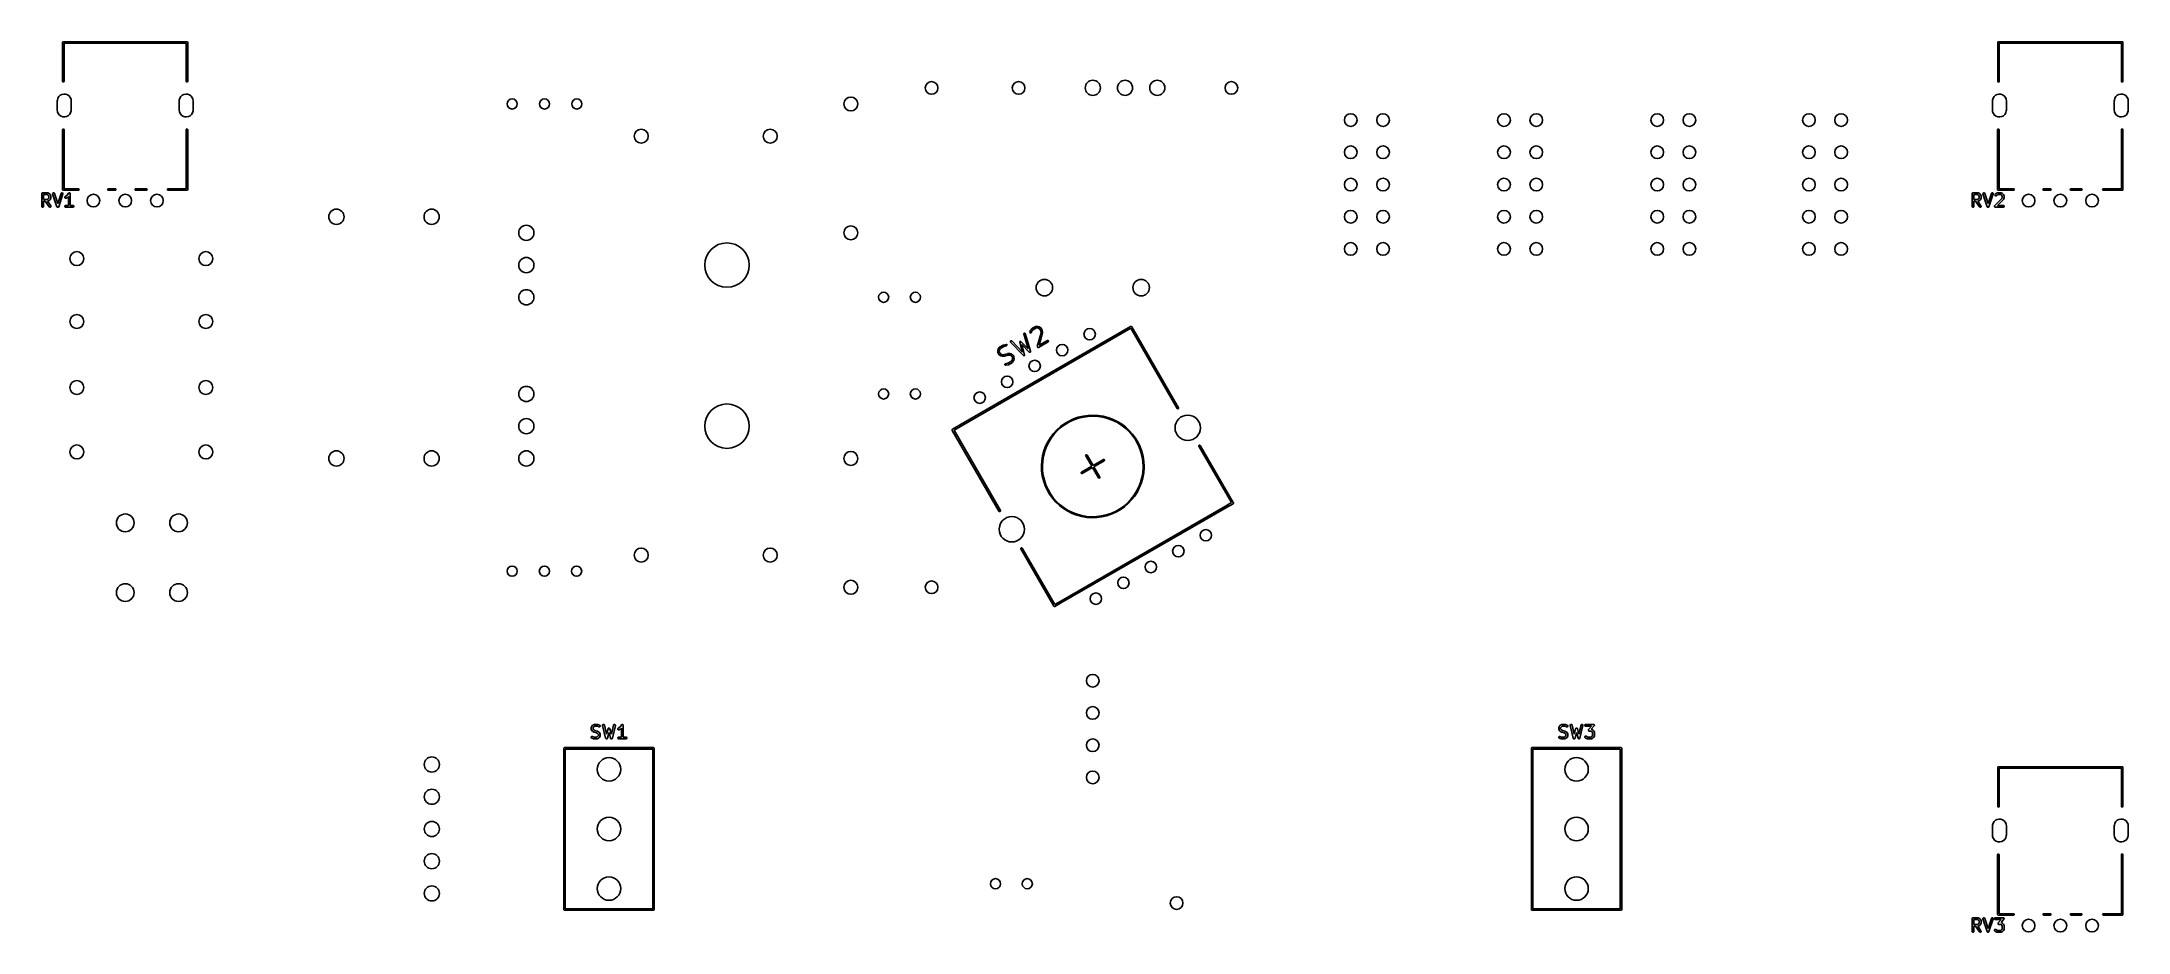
# Model space of a CAD drawing. Extents: x 66 to 230, y -131 to -61.
import ezdxf

# ---------------------------------------------------------------- set-up
doc = ezdxf.new("R2010")
doc.units = 0
doc.layers.add('BLACK', color=7, linetype='CONTINUOUS')

msp = doc.modelspace()

# ---------------------------------------------------------------- linework, layer by layer
at = {"layer": 'BLACK', "linetype": 'CONTINUOUS'}
for p, q in [((67.46, -61.19), (67.4776, -61.1476)), ((67.46, -64.25), (67.46, -61.19)), ((67.4776, -61.1476), (67.52, -61.13)), ((67.52, -61.13), (77.26, -61.13)), ((77.2, -61.25), (67.58, -61.25)), ((67.58, -61.25), (67.58, -64.25)), ((77.2, -64.25), (77.2, -61.25)), ((77.26, -61.13), (77.3024, -61.1476)), ((77.3024, -61.1476), (77.32, -61.19)), ((77.32, -61.19), (77.32, -64.25)), ((219.86, -61.19), (219.878, -61.1476)), ((219.86, -64.25), (219.86, -61.19)), ((219.878, -61.1476), (219.92, -61.13)), ((219.92, -61.13), (229.66, -61.13)), ((229.6, -61.25), (219.98, -61.25)), ((219.98, -61.25), (219.98, -64.25)), ((229.6, -64.25), (229.6, -61.25)), ((229.66, -61.13), (229.702, -61.1476)), ((229.702, -61.1476), (229.72, -61.19)), ((229.72, -61.19), (229.72, -64.25)), ((67.04, -65.81), (67.0459, -65.7297)), ((67.0459, -65.7297), (67.0875, -65.5863)), ((67.0875, -65.5863), (67.1662, -65.4594)), ((67.1662, -65.4594), (67.2761, -65.3584)), ((67.2761, -65.3584), (67.4091, -65.2906)), ((67.4091, -65.2906), (67.5555, -65.2611)), ((67.4776, -64.2924), (67.46, -64.25)), ((67.52, -64.31), (67.4776, -64.2924)), ((67.5624, -64.2924), (67.52, -64.31)), ((67.5555, -65.2611), (67.7044, -65.272)), ((67.58, -64.25), (67.5624, -64.2924)), ((67.7044, -65.272), (67.8448, -65.3226)), ((67.8448, -65.3226), (67.9665, -65.4091)), ((67.9665, -65.4091), (68.0605, -65.5251)), ((68.0605, -65.5251), (68.1197, -65.6621)), ((68.1197, -65.6621), (68.14, -65.81)), ((76.64, -65.81), (76.6459, -65.7297)), ((76.6459, -65.7297), (76.6876, -65.5863)), ((76.6876, -65.5863), (76.7662, -65.4594)), ((76.7662, -65.4594), (76.8761, -65.3584)), ((76.8761, -65.3584), (77.0091, -65.2906)), ((77.0091, -65.2906), (77.1555, -65.2611)), ((77.1555, -65.2611), (77.3044, -65.272)), ((77.2176, -64.2924), (77.2, -64.25)), ((77.26, -64.31), (77.2176, -64.2924)), ((77.3024, -64.2924), (77.26, -64.31)), ((77.32, -64.25), (77.3024, -64.2924)), ((77.3044, -65.272), (77.4448, -65.3226)), ((77.4448, -65.3226), (77.5665, -65.4091)), ((77.5665, -65.4091), (77.6604, -65.5251)), ((77.6604, -65.5251), (77.7197, -65.6621)), ((77.7197, -65.6621), (77.74, -65.81)), ((219.44, -65.81), (219.446, -65.7297)), ((219.446, -65.7297), (219.488, -65.5863)), ((219.488, -65.5863), (219.566, -65.4594)), ((219.566, -65.4594), (219.676, -65.3584)), ((219.676, -65.3584), (219.809, -65.2906)), ((219.809, -65.2906), (219.955, -65.2611)), ((219.878, -64.2924), (219.86, -64.25)), ((219.92, -64.31), (219.878, -64.2924)), ((219.962, -64.2924), (219.92, -64.31)), ((219.955, -65.2611), (220.104, -65.272)), ((219.98, -64.25), (219.962, -64.2924)), ((220.104, -65.272), (220.245, -65.3226)), ((220.245, -65.3226), (220.367, -65.4091)), ((220.367, -65.4091), (220.46, -65.5251)), ((220.46, -65.5251), (220.52, -65.6621)), ((220.52, -65.6621), (220.54, -65.81)), ((229.04, -65.81), (229.046, -65.7297)), ((229.046, -65.7297), (229.088, -65.5863)), ((229.088, -65.5863), (229.166, -65.4594)), ((229.166, -65.4594), (229.276, -65.3584)), ((229.276, -65.3584), (229.409, -65.2906)), ((229.409, -65.2906), (229.555, -65.2611)), ((229.555, -65.2611), (229.704, -65.272)), ((229.618, -64.2924), (229.6, -64.25)), ((229.66, -64.31), (229.618, -64.2924)), ((229.702, -64.2924), (229.66, -64.31)), ((229.72, -64.25), (229.702, -64.2924)), ((229.704, -65.272), (229.845, -65.3226)), ((229.845, -65.3226), (229.967, -65.4091)), ((229.967, -65.4091), (230.06, -65.5251)), ((230.06, -65.5251), (230.12, -65.6621)), ((230.12, -65.6621), (230.14, -65.81)), ((67.04, -66.51), (67.04, -65.81)), ((67.0603, -66.6579), (67.04, -66.51)), ((67.1196, -66.7949), (67.0603, -66.6579)), ((67.2135, -66.9109), (67.1196, -66.7949)), ((67.3352, -66.9974), (67.2135, -66.9109)), ((67.4756, -67.048), (67.3352, -66.9974)), ((67.6245, -67.0589), (67.4756, -67.048)), ((67.7709, -67.0294), (67.6245, -67.0589)), ((67.9039, -66.9616), (67.7709, -67.0294)), ((68.0138, -66.8606), (67.9039, -66.9616)), ((68.0924, -66.7337), (68.0138, -66.8606)), ((68.1341, -66.5903), (68.0924, -66.7337)), ((68.14, -66.51), (68.1341, -66.5903)), ((68.14, -65.81), (68.14, -66.51)), ((76.64, -66.51), (76.64, -65.81)), ((76.6603, -66.6579), (76.64, -66.51)), ((76.7195, -66.7949), (76.6603, -66.6579)), ((76.8135, -66.9109), (76.7195, -66.7949)), ((76.9352, -66.9974), (76.8135, -66.9109)), ((77.0756, -67.048), (76.9352, -66.9974)), ((77.2245, -67.0589), (77.0756, -67.048)), ((77.3709, -67.0294), (77.2245, -67.0589)), ((77.5039, -66.9616), (77.3709, -67.0294)), ((77.6138, -66.8606), (77.5039, -66.9616)), ((77.6924, -66.7337), (77.6138, -66.8606)), ((77.7341, -66.5903), (77.6924, -66.7337)), ((77.74, -66.51), (77.7341, -66.5903)), ((77.74, -65.81), (77.74, -66.51)), ((219.44, -66.51), (219.44, -65.81)), ((219.46, -66.6579), (219.44, -66.51)), ((219.52, -66.7949), (219.46, -66.6579)), ((219.613, -66.9109), (219.52, -66.7949)), ((219.735, -66.9974), (219.613, -66.9109)), ((219.876, -67.048), (219.735, -66.9974)), ((220.025, -67.0589), (219.876, -67.048)), ((220.171, -67.0294), (220.025, -67.0589)), ((220.304, -66.9616), (220.171, -67.0294)), ((220.414, -66.8606), (220.304, -66.9616)), ((220.492, -66.7337), (220.414, -66.8606)), ((220.534, -66.5903), (220.492, -66.7337)), ((220.54, -66.51), (220.534, -66.5903)), ((220.54, -65.81), (220.54, -66.51)), ((229.04, -66.51), (229.04, -65.81)), ((229.06, -66.6579), (229.04, -66.51)), ((229.12, -66.7949), (229.06, -66.6579)), ((229.213, -66.9109), (229.12, -66.7949)), ((229.335, -66.9974), (229.213, -66.9109)), ((229.476, -67.048), (229.335, -66.9974)), ((229.625, -67.0589), (229.476, -67.048)), ((229.771, -67.0294), (229.625, -67.0589)), ((229.904, -66.9616), (229.771, -67.0294)), ((230.014, -66.8606), (229.904, -66.9616)), ((230.092, -66.7337), (230.014, -66.8606)), ((230.134, -66.5903), (230.092, -66.7337)), ((230.14, -66.51), (230.134, -66.5903)), ((230.14, -65.81), (230.14, -66.51)), ((67.45, -68.06), (67.4676, -68.0176)), ((67.45, -72.78), (67.45, -68.06)), ((67.4676, -68.0176), (67.51, -68)), ((67.51, -68), (67.5524, -68.0176)), ((67.5524, -68.0176), (67.57, -68.06)), ((67.57, -68.06), (67.57, -72.72)), ((77.2, -68.06), (77.2176, -68.0176)), ((77.2, -72.72), (77.2, -68.06)), ((77.2176, -68.0176), (77.26, -68)), ((77.26, -68), (77.3024, -68.0176)), ((77.3024, -68.0176), (77.32, -68.06)), ((77.32, -68.06), (77.32, -72.78)), ((219.85, -68.06), (219.868, -68.0176)), ((219.85, -72.78), (219.85, -68.06)), ((219.868, -68.0176), (219.91, -68)), ((219.91, -68), (219.952, -68.0176)), ((219.952, -68.0176), (219.97, -68.06)), ((219.97, -68.06), (219.97, -72.72)), ((229.6, -68.06), (229.618, -68.0176)), ((229.6, -72.72), (229.6, -68.06)), ((229.618, -68.0176), (229.66, -68)), ((229.66, -68), (229.702, -68.0176)), ((229.702, -68.0176), (229.72, -68.06)), ((229.72, -68.06), (229.72, -72.78)), ((65.8143, -73.1124), (65.8161, -73.1026)), ((65.8143, -74.1124), (65.8143, -73.1124)), ((65.8155, -73.0994), (65.8171, -73.0965)), ((65.8161, -73.1026), (65.8155, -73.0994)), ((65.8171, -73.0965), (65.8189, -73.0867)), ((65.8189, -73.0867), (65.8314, -73.0718)), ((65.8314, -73.0718), (65.8411, -73.0549)), ((65.8411, -73.0549), (65.8475, -73.0526)), ((65.8475, -73.0526), (65.8518, -73.0474)), ((65.8518, -73.0474), (65.871, -73.044)), ((65.871, -73.044), (65.8893, -73.0374)), ((65.8893, -73.0374), (66.2703, -73.0374)), ((65.9643, -73.1874), (65.9643, -73.5612)), ((66.2526, -73.1874), (65.9643, -73.1874)), ((65.9643, -73.5612), (66.2526, -73.5612)), ((66.0884, -73.7112), (65.9643, -73.7112)), ((65.9643, -73.7112), (65.9643, -74.1124)), ((66.3993, -74.1554), (66.0884, -73.7112)), ((66.3211, -73.2216), (66.2526, -73.1874)), ((66.2526, -73.5612), (66.3211, -73.5269)), ((66.2703, -73.0374), (66.2959, -73.0419)), ((66.2745, -73.7097), (66.2712, -73.7108)), ((66.2712, -73.7108), (66.5222, -74.0694)), ((66.2789, -73.7107), (66.2745, -73.7097)), ((66.3038, -73.7033), (66.2789, -73.7107)), ((66.2959, -73.0419), (66.2994, -73.0448)), ((66.2994, -73.0448), (66.3038, -73.0453)), ((66.3038, -73.0453), (66.3991, -73.0929)), ((66.3991, -73.6557), (66.3038, -73.7033)), ((66.3515, -73.252), (66.3211, -73.2216)), ((66.3211, -73.5269), (66.3515, -73.4965)), ((66.3858, -73.3206), (66.3515, -73.252)), ((66.3515, -73.4965), (66.3858, -73.428)), ((66.3858, -73.428), (66.3858, -73.3206)), ((66.3991, -73.0929), (66.4171, -73.1063)), ((66.4002, -73.6545), (66.3991, -73.6557)), ((66.4186, -73.6416), (66.4002, -73.6545)), ((66.4171, -73.1063), (66.4186, -73.107)), ((66.4186, -73.107), (66.4662, -73.1546)), ((66.4662, -73.594), (66.4186, -73.6416)), ((66.4662, -73.1546), (66.479, -73.173)), ((66.4669, -73.5925), (66.4662, -73.594)), ((66.4802, -73.5745), (66.4669, -73.5925)), ((66.479, -73.173), (66.4802, -73.1741)), ((66.4802, -73.1741), (66.5278, -73.2693)), ((66.5278, -73.4793), (66.4802, -73.5745)), ((66.5278, -73.2693), (66.5353, -73.2943)), ((66.5284, -73.4748), (66.5278, -73.4793)), ((66.5312, -73.4714), (66.5284, -73.4748)), ((66.5358, -73.4457), (66.5312, -73.4714)), ((66.5353, -73.2943), (66.5342, -73.2986)), ((66.5342, -73.2986), (66.5358, -73.3029)), ((66.5358, -73.3029), (66.5358, -73.4457)), ((66.6715, -73.1103), (66.6904, -73.0626)), ((66.6753, -73.1361), (66.6715, -73.1103)), ((67.0087, -74.1361), (66.6753, -73.1361)), ((66.6904, -73.0626), (66.7355, -73.0382)), ((66.7355, -73.0382), (66.7857, -73.0485)), ((66.7857, -73.0485), (66.8176, -73.0887)), ((66.8176, -73.0887), (67.0798, -73.8752)), ((67.0798, -73.8752), (67.342, -73.0887)), ((67.4843, -73.1361), (67.151, -74.1361)), ((67.342, -73.0887), (67.3544, -73.0658)), ((67.3544, -73.0658), (67.3981, -73.0389)), ((67.3981, -73.0389), (67.4489, -73.0464)), ((67.4489, -73.0464), (67.4829, -73.0848)), ((67.4676, -72.8224), (67.45, -72.78)), ((67.51, -72.84), (67.4676, -72.8224)), ((67.4829, -73.0848), (67.4843, -73.1361)), ((67.515, -72.8379), (67.51, -72.84)), ((67.52, -72.84), (67.515, -72.8379)), ((68.7, -72.84), (67.52, -72.84)), ((67.57, -72.72), (68.7, -72.72)), ((67.627, -73.4195), (67.63, -73.3683)), ((67.6575, -73.4607), (67.627, -73.4195)), ((67.63, -73.3683), (67.6653, -73.331)), ((67.7074, -73.4726), (67.6575, -73.4607)), ((67.6653, -73.331), (67.7497, -73.2888)), ((67.7324, -73.4652), (67.7074, -73.4726)), ((67.8276, -73.4176), (67.7324, -73.4652)), ((67.7497, -73.2888), (67.831, -73.2075)), ((67.8288, -73.4164), (67.8276, -73.4176)), ((67.8471, -73.4035), (67.8288, -73.4164)), ((67.831, -73.2075), (67.9222, -73.0708)), ((67.9096, -73.3411), (67.8471, -73.4035)), ((67.9096, -74.0374), (67.9096, -73.3411)), ((67.9222, -73.0708), (67.9402, -73.0519)), ((67.9402, -73.0519), (67.9443, -73.0507)), ((67.9443, -73.0507), (67.9471, -73.0474)), ((67.9471, -73.0474), (67.9685, -73.0436)), ((67.9685, -73.0436), (67.9894, -73.0375)), ((67.9894, -73.0375), (67.9933, -73.0393)), ((67.9933, -73.0393), (67.9976, -73.0385)), ((67.9976, -73.0385), (68.0164, -73.0494)), ((68.0164, -73.0494), (68.0364, -73.0581)), ((68.0364, -73.0581), (68.0383, -73.062)), ((68.0383, -73.062), (68.042, -73.0642)), ((68.042, -73.0642), (68.0495, -73.0846)), ((68.0495, -73.0846), (68.0591, -73.1041)), ((68.0591, -73.1041), (68.0581, -73.1083)), ((68.0581, -73.1083), (68.0596, -73.1124)), ((68.0596, -73.1124), (68.0596, -74.0374)), ((68.7, -72.72), (68.7424, -72.7376)), ((68.7424, -72.8224), (68.7, -72.84)), ((68.7424, -72.7376), (68.76, -72.78)), ((68.76, -72.78), (68.7424, -72.8224)), ((71.01, -72.78), (71.0276, -72.7376)), ((71.0276, -72.8224), (71.01, -72.78)), ((71.0276, -72.7376), (71.07, -72.72)), ((71.07, -72.84), (71.0276, -72.8224)), ((71.07, -72.72), (71.6, -72.72)), ((71.6, -72.84), (71.07, -72.84)), ((71.6, -72.72), (71.6424, -72.7376)), ((71.6424, -72.8224), (71.6, -72.84)), ((71.6424, -72.7376), (71.66, -72.78)), ((71.66, -72.78), (71.6424, -72.8224)), ((73.16, -72.78), (73.1776, -72.7376)), ((73.1776, -72.8224), (73.16, -72.78)), ((73.1776, -72.7376), (73.22, -72.72)), ((73.22, -72.84), (73.1776, -72.8224)), ((73.22, -72.72), (74.05, -72.72)), ((74.05, -72.84), (73.22, -72.84)), ((74.05, -72.72), (74.0924, -72.7376)), ((74.0924, -72.8224), (74.05, -72.84)), ((74.0924, -72.7376), (74.11, -72.78)), ((74.11, -72.78), (74.0924, -72.8224)), ((75.71, -72.78), (75.7276, -72.7376)), ((75.7276, -72.8224), (75.71, -72.78)), ((75.7276, -72.7376), (75.77, -72.72)), ((75.77, -72.84), (75.7276, -72.8224)), ((75.77, -72.72), (77.2, -72.72)), ((77.26, -72.84), (75.77, -72.84)), ((77.3024, -72.8224), (77.26, -72.84)), ((77.32, -72.78), (77.3024, -72.8224)), ((217.833, -73.1124), (217.835, -73.1026)), ((217.833, -74.1124), (217.833, -73.1124)), ((217.834, -73.0994), (217.836, -73.0965)), ((217.835, -73.1026), (217.834, -73.0994)), ((217.836, -73.0965), (217.838, -73.0867)), ((217.838, -73.0867), (217.85, -73.0718)), ((217.85, -73.0718), (217.86, -73.0549)), ((217.86, -73.0549), (217.866, -73.0526)), ((217.866, -73.0526), (217.871, -73.0474)), ((217.871, -73.0474), (217.89, -73.044)), ((217.89, -73.044), (217.908, -73.0374)), ((217.908, -73.0374), (218.289, -73.0374)), ((217.983, -73.1874), (217.983, -73.5612)), ((218.272, -73.1874), (217.983, -73.1874)), ((217.983, -73.5612), (218.272, -73.5612)), ((218.107, -73.7112), (217.983, -73.7112)), ((217.983, -73.7112), (217.983, -74.1124)), ((218.418, -74.1554), (218.107, -73.7112)), ((218.34, -73.2216), (218.272, -73.1874)), ((218.272, -73.5612), (218.34, -73.5269)), ((218.289, -73.0374), (218.315, -73.0419)), ((218.293, -73.7097), (218.29, -73.7108)), ((218.29, -73.7108), (218.541, -74.0694)), ((218.298, -73.7107), (218.293, -73.7097)), ((218.323, -73.7033), (218.298, -73.7107)), ((218.315, -73.0419), (218.318, -73.0448)), ((218.318, -73.0448), (218.323, -73.0453)), ((218.323, -73.0453), (218.418, -73.0929)), ((218.418, -73.6557), (218.323, -73.7033)), ((218.371, -73.252), (218.34, -73.2216)), ((218.34, -73.5269), (218.371, -73.4965)), ((218.405, -73.3206), (218.371, -73.252)), ((218.371, -73.4965), (218.405, -73.428)), ((218.405, -73.428), (218.405, -73.3206)), ((218.418, -73.0929), (218.436, -73.1063)), ((218.419, -73.6545), (218.418, -73.6557)), ((218.438, -73.6416), (218.419, -73.6545)), ((218.436, -73.1063), (218.438, -73.107)), ((218.438, -73.107), (218.485, -73.1546)), ((218.485, -73.594), (218.438, -73.6416)), ((218.485, -73.1546), (218.498, -73.173)), ((218.486, -73.5925), (218.485, -73.594)), ((218.499, -73.5745), (218.486, -73.5925)), ((218.498, -73.173), (218.499, -73.1741)), ((218.499, -73.1741), (218.547, -73.2693)), ((218.547, -73.4793), (218.499, -73.5745)), ((218.547, -73.2693), (218.554, -73.2943)), ((218.55, -73.4714), (218.547, -73.4748)), ((218.547, -73.4748), (218.547, -73.4793)), ((218.555, -73.4457), (218.55, -73.4714)), ((218.554, -73.2943), (218.553, -73.2986)), ((218.553, -73.2986), (218.555, -73.3029)), ((218.555, -73.3029), (218.555, -73.4457)), ((218.691, -73.1103), (218.709, -73.0626)), ((218.694, -73.1361), (218.691, -73.1103)), ((219.028, -74.1361), (218.694, -73.1361)), ((218.709, -73.0626), (218.754, -73.0382)), ((218.754, -73.0382), (218.805, -73.0485)), ((218.805, -73.0485), (218.837, -73.0887)), ((218.837, -73.0887), (219.099, -73.8752)), ((219.099, -73.8752), (219.361, -73.0887)), ((219.503, -73.1361), (219.17, -74.1361)), ((219.361, -73.0887), (219.373, -73.0658)), ((219.373, -73.0658), (219.417, -73.0389)), ((219.417, -73.0389), (219.468, -73.0464)), ((219.468, -73.0464), (219.502, -73.0848)), ((219.502, -73.0848), (219.503, -73.1361)), ((219.617, -74.0593), (220.176, -73.5004)), ((219.643, -73.2011), (219.665, -73.1546)), ((219.656, -73.2506), (219.643, -73.2011)), ((219.698, -73.2801), (219.656, -73.2506)), ((219.665, -73.1546), (219.712, -73.107)), ((219.75, -73.2756), (219.698, -73.2801)), ((219.712, -73.107), (219.731, -73.0941)), ((219.731, -73.0941), (219.732, -73.0929)), ((219.732, -73.0929), (219.827, -73.0453)), ((219.771, -73.2607), (219.75, -73.2756)), ((219.81, -73.2216), (219.771, -73.2607)), ((219.878, -73.1874), (219.81, -73.2216)), ((219.827, -73.0453), (219.852, -73.0379)), ((219.868, -72.8224), (219.85, -72.78)), ((220.295, -73.594), (219.851, -74.0374)), ((219.852, -73.0379), (219.856, -73.0389)), ((219.856, -73.0389), (219.861, -73.0374)), ((219.861, -73.0374), (220.099, -73.0374)), ((219.91, -72.84), (219.868, -72.8224)), ((220.081, -73.1874), (219.878, -73.1874)), ((219.915, -72.8379), (219.91, -72.84)), ((219.92, -72.84), (219.915, -72.8379)), ((221.1, -72.84), (219.92, -72.84)), ((219.97, -72.72), (221.1, -72.72)), ((220.15, -73.2216), (220.081, -73.1874)), ((220.099, -73.0374), (220.124, -73.0419)), ((220.124, -73.0419), (220.128, -73.0448)), ((220.128, -73.0448), (220.132, -73.0453)), ((220.132, -73.0453), (220.228, -73.0929)), ((220.18, -73.252), (220.15, -73.2216)), ((220.176, -73.5004), (220.214, -73.3859)), ((220.214, -73.3206), (220.18, -73.252)), ((220.214, -73.3859), (220.214, -73.3206)), ((220.228, -73.0929), (220.246, -73.1063)), ((220.246, -73.1063), (220.247, -73.107)), ((220.247, -73.107), (220.295, -73.1546)), ((220.295, -73.1546), (220.308, -73.173)), ((220.297, -73.5899), (220.295, -73.594)), ((220.3, -73.5876), (220.297, -73.5899)), ((220.313, -73.5647), (220.3, -73.5876)), ((220.308, -73.173), (220.309, -73.1741)), ((220.309, -73.1741), (220.356, -73.2693)), ((220.36, -73.4218), (220.313, -73.5647)), ((220.356, -73.2693), (220.364, -73.2943)), ((220.364, -73.3981), (220.36, -73.4202)), ((220.36, -73.4202), (220.36, -73.4218)), ((220.364, -73.2943), (220.363, -73.2986)), ((220.363, -73.2986), (220.364, -73.3029)), ((220.364, -73.3029), (220.364, -73.3981)), ((221.1, -72.72), (221.142, -72.7376)), ((221.142, -72.8224), (221.1, -72.84)), ((221.142, -72.7376), (221.16, -72.78)), ((221.16, -72.78), (221.142, -72.8224)), ((223.41, -72.78), (223.428, -72.7376)), ((223.428, -72.8224), (223.41, -72.78)), ((223.428, -72.7376), (223.47, -72.72)), ((223.47, -72.84), (223.428, -72.8224)), ((223.47, -72.72), (224, -72.72)), ((224, -72.84), (223.47, -72.84)), ((224, -72.72), (224.042, -72.7376)), ((224.042, -72.8224), (224, -72.84)), ((224.042, -72.7376), (224.06, -72.78)), ((224.06, -72.78), (224.042, -72.8224)), ((225.56, -72.78), (225.578, -72.7376)), ((225.578, -72.8224), (225.56, -72.78)), ((225.578, -72.7376), (225.62, -72.72)), ((225.62, -72.84), (225.578, -72.8224)), ((225.62, -72.72), (226.45, -72.72)), ((226.45, -72.84), (225.62, -72.84)), ((226.45, -72.72), (226.492, -72.7376)), ((226.492, -72.8224), (226.45, -72.84)), ((226.492, -72.7376), (226.51, -72.78)), ((226.51, -72.78), (226.492, -72.8224)), ((228.11, -72.78), (228.128, -72.7376)), ((228.128, -72.8224), (228.11, -72.78)), ((228.128, -72.7376), (228.17, -72.72)), ((228.17, -72.84), (228.128, -72.8224)), ((228.17, -72.72), (229.6, -72.72)), ((229.66, -72.84), (228.17, -72.84)), ((229.702, -72.8224), (229.66, -72.84)), ((229.72, -72.78), (229.702, -72.8224)), ((65.8319, -74.1606), (65.8143, -74.1124)), ((65.8763, -74.1862), (65.8319, -74.1606)), ((65.9268, -74.1773), (65.8763, -74.1862)), ((65.9598, -74.138), (65.9268, -74.1773)), ((65.9643, -74.1124), (65.9598, -74.138)), ((66.4413, -74.1848), (66.3993, -74.1554)), ((66.4924, -74.1804), (66.4413, -74.1848)), ((66.5287, -74.1441), (66.4924, -74.1804)), ((66.5222, -74.0694), (66.5332, -74.093)), ((66.5332, -74.093), (66.5287, -74.1441)), ((67.01, -74.1378), (67.0087, -74.1361)), ((67.0101, -74.1399), (67.01, -74.1378)), ((67.0258, -74.1577), (67.0101, -74.1399)), ((67.0405, -74.1763), (67.0258, -74.1577)), ((67.0427, -74.1767), (67.0405, -74.1763)), ((67.0441, -74.1783), (67.0427, -74.1767)), ((67.0676, -74.1818), (67.0441, -74.1783)), ((67.0908, -74.1866), (67.0676, -74.1818)), ((67.0927, -74.1855), (67.0908, -74.1866)), ((67.0948, -74.1859), (67.0927, -74.1855)), ((67.1151, -74.1734), (67.0948, -74.1859)), ((67.1359, -74.1621), (67.1151, -74.1734)), ((67.1367, -74.1601), (67.1359, -74.1621)), ((67.1386, -74.159), (67.1367, -74.1601)), ((67.151, -74.1361), (67.1386, -74.159)), ((67.625, -74.0994), (67.6506, -74.0549)), ((67.6339, -74.1499), (67.625, -74.0994)), ((67.6732, -74.1829), (67.6339, -74.1499)), ((67.6506, -74.0549), (67.6989, -74.0374)), ((67.6989, -74.1874), (67.6732, -74.1829)), ((67.6989, -74.0374), (67.9096, -74.0374)), ((68.2703, -74.1874), (67.6989, -74.1874)), ((68.0596, -74.0374), (68.2703, -74.0374)), ((68.2703, -74.0374), (68.2959, -74.0419)), ((68.3185, -74.1698), (68.2703, -74.1874)), ((68.2959, -74.0419), (68.3352, -74.0749)), ((68.3441, -74.1254), (68.3185, -74.1698)), ((68.3352, -74.0749), (68.3441, -74.1254)), ((217.851, -74.1606), (217.833, -74.1124)), ((217.895, -74.1862), (217.851, -74.1606)), ((217.946, -74.1773), (217.895, -74.1862)), ((217.979, -74.138), (217.946, -74.1773)), ((217.983, -74.1124), (217.979, -74.138)), ((218.46, -74.1848), (218.418, -74.1554)), ((218.511, -74.1804), (218.46, -74.1848)), ((218.548, -74.1441), (218.511, -74.1804)), ((218.541, -74.0694), (218.552, -74.093)), ((218.552, -74.093), (218.548, -74.1441)), ((219.029, -74.1378), (219.028, -74.1361)), ((219.029, -74.1399), (219.029, -74.1378)), ((219.045, -74.1577), (219.029, -74.1399)), ((219.06, -74.1763), (219.045, -74.1577)), ((219.062, -74.1767), (219.06, -74.1763)), ((219.063, -74.1783), (219.062, -74.1767)), ((219.087, -74.1818), (219.063, -74.1783)), ((219.11, -74.1866), (219.087, -74.1818)), ((219.112, -74.1855), (219.11, -74.1866)), ((219.114, -74.1859), (219.112, -74.1855)), ((219.134, -74.1734), (219.114, -74.1859)), ((219.155, -74.1621), (219.134, -74.1734)), ((219.156, -74.1601), (219.155, -74.1621)), ((219.158, -74.159), (219.156, -74.1601)), ((219.17, -74.1361), (219.158, -74.159)), ((219.596, -74.0994), (219.608, -74.0798)), ((219.597, -74.1027), (219.596, -74.0994)), ((219.596, -74.1058), (219.597, -74.1027)), ((219.601, -74.1276), (219.596, -74.1058)), ((219.605, -74.1499), (219.601, -74.1276)), ((219.608, -74.1521), (219.605, -74.1499)), ((219.608, -74.0798), (219.617, -74.0593)), ((219.609, -74.1554), (219.608, -74.1521)), ((219.627, -74.1683), (219.609, -74.1554)), ((219.645, -74.1829), (219.627, -74.1683)), ((219.649, -74.1837), (219.645, -74.1829)), ((219.651, -74.1848), (219.649, -74.1837)), ((219.654, -74.1845), (219.651, -74.1848)), ((219.67, -74.1874), (219.654, -74.1845)), ((220.289, -74.1874), (219.67, -74.1874)), ((219.851, -74.0374), (220.289, -74.0374)), ((220.289, -74.0374), (220.315, -74.0419)), ((220.337, -74.1698), (220.289, -74.1874)), ((220.315, -74.0419), (220.354, -74.0749)), ((220.363, -74.1254), (220.337, -74.1698)), ((220.354, -74.0749), (220.363, -74.1254)), ((137.543, -91.6818), (151.573, -83.5818)), ((151.582, -83.7235), (137.662, -91.76)), ((143.67, -83.9065), (143.754, -83.7798)), ((143.754, -83.7798), (143.765, -83.772)), ((143.765, -83.772), (143.774, -83.7609)), ((143.774, -83.7609), (144.068, -83.5913)), ((144.115, -83.7023), (143.846, -83.8578)), ((144.068, -83.5913), (144.082, -83.5895)), ((144.082, -83.5895), (144.094, -83.5834)), ((144.094, -83.5834), (144.246, -83.5743)), ((144.243, -83.6946), (144.115, -83.7023)), ((144.317, -83.7144), (144.243, -83.6946)), ((144.246, -83.5743), (144.255, -83.5775)), ((144.255, -83.5775), (144.265, -83.5762)), ((144.265, -83.5762), (144.357, -83.6011)), ((144.424, -83.7849), (144.317, -83.7144)), ((144.357, -83.6011), (144.365, -83.6071)), ((144.365, -83.6071), (144.375, -83.6089)), ((144.375, -83.6089), (144.502, -83.6925)), ((144.48, -83.8817), (144.424, -83.7849)), ((144.502, -83.6925), (144.509, -83.7041)), ((144.509, -83.7041), (144.52, -83.7126)), ((144.52, -83.7126), (144.588, -83.8301)), ((151.573, -83.5818), (151.621, -83.5755)), ((151.573, -83.5818), (151.573, -83.5818)), ((155.232, -90.0468), (151.582, -83.7235)), ((151.621, -83.5755), (151.66, -83.605)), ((151.66, -83.605), (155.342, -89.9833)), ((141.111, -85.4756), (141.135, -85.3829)), ((141.135, -85.3829), (141.141, -85.3751)), ((141.141, -85.3751), (141.143, -85.3654)), ((141.143, -85.3654), (141.227, -85.2388)), ((141.227, -85.2388), (141.238, -85.231)), ((141.249, -85.4234), (141.229, -85.4973)), ((141.238, -85.231), (141.247, -85.2199)), ((141.247, -85.2199), (141.541, -85.0502)), ((141.319, -85.3167), (141.249, -85.4234)), ((141.592, -85.159), (141.319, -85.3167)), ((141.541, -85.0502), (141.551, -85.0489)), ((141.551, -85.0489), (141.559, -85.0434)), ((141.559, -85.0434), (141.769, -85.0004)), ((141.793, -85.118), (141.592, -85.159)), ((141.769, -85.0004), (141.814, -85.0091)), ((141.831, -85.0922), (141.793, -85.118)), ((141.814, -85.0091), (141.84, -85.0471)), ((141.84, -85.0471), (141.831, -85.0922)), ((142.099, -84.7612), (142.117, -84.7193)), ((142.115, -84.8041), (142.099, -84.7612)), ((143.121, -85.8686), (142.115, -84.8041)), ((142.117, -84.7193), (142.16, -84.7029)), ((142.16, -84.7029), (142.202, -84.7217)), ((142.202, -84.7217), (143.045, -85.6133)), ((142.831, -84.8101), (142.837, -84.7957)), ((142.834, -84.8176), (142.831, -84.8101)), ((142.833, -84.8257), (142.834, -84.8176)), ((143.045, -85.6133), (142.833, -84.8257)), ((142.837, -84.7957), (142.839, -84.7802)), ((142.839, -84.7802), (142.845, -84.7752)), ((142.845, -84.7752), (142.849, -84.7677)), ((142.849, -84.7677), (142.863, -84.7617)), ((142.863, -84.7617), (142.875, -84.7522)), ((142.875, -84.7522), (142.883, -84.7533)), ((142.883, -84.7533), (142.891, -84.7501)), ((142.891, -84.7501), (142.905, -84.7561)), ((142.905, -84.7561), (142.921, -84.7581)), ((142.921, -84.7581), (142.926, -84.7646)), ((142.926, -84.7646), (142.933, -84.7678)), ((142.933, -84.7678), (143.509, -85.3452)), ((143.592, -85.5983), (143.007, -85.0118)), ((143.007, -85.0118), (143.223, -85.8117)), ((143.159, -84.1693), (143.163, -84.1237)), ((143.509, -85.3452), (143.159, -84.1693)), ((143.163, -84.1237), (143.199, -84.0947)), ((143.199, -84.0947), (143.245, -84.0994)), ((143.245, -84.0994), (143.274, -84.135)), ((143.274, -84.135), (143.692, -85.5388)), ((143.638, -84.0167), (143.662, -83.924)), ((143.644, -84.0622), (143.638, -84.0167)), ((143.68, -84.0902), (143.644, -84.0622)), ((143.662, -83.924), (143.668, -83.9162)), ((143.668, -83.9162), (143.67, -83.9065)), ((143.725, -84.0842), (143.68, -84.0902)), ((143.753, -84.0478), (143.725, -84.0842)), ((143.776, -83.9645), (143.753, -84.0478)), ((143.846, -83.8578), (143.776, -83.9645)), ((144.223, -85.1672), (144.518, -84.0685)), ((144.226, -85.1899), (144.223, -85.1672)), ((144.229, -85.2127), (144.226, -85.1899)), ((144.241, -85.2218), (144.229, -85.2127)), ((144.266, -85.2407), (144.241, -85.2218)), ((144.289, -85.2377), (144.266, -85.2407)), ((144.311, -85.2347), (144.289, -85.2377)), ((145.075, -84.7936), (144.311, -85.2347)), ((144.637, -84.0859), (144.377, -85.0583)), ((144.377, -85.0583), (145.015, -84.6897)), ((144.518, -84.0685), (144.48, -83.8817)), ((144.588, -83.8301), (144.59, -83.8399)), ((144.59, -83.8399), (144.595, -83.8481)), ((144.595, -83.8481), (144.638, -84.0583)), ((144.638, -84.0583), (144.636, -84.0721)), ((144.636, -84.0721), (144.637, -84.0859)), ((145.015, -84.6897), (145.061, -84.6837)), ((145.061, -84.6837), (145.097, -84.7116)), ((145.103, -84.7572), (145.075, -84.7936)), ((145.097, -84.7116), (145.103, -84.7572)), ((141.109, -85.4947), (141.112, -85.4854)), ((141.118, -85.6462), (141.109, -85.4947)), ((141.112, -85.4854), (141.111, -85.4756)), ((141.124, -85.6588), (141.118, -85.6462)), ((141.126, -85.6726), (141.124, -85.6588)), ((141.194, -85.7901), (141.126, -85.6726)), ((141.205, -85.7986), (141.194, -85.7901)), ((141.212, -85.8102), (141.205, -85.7986)), ((141.339, -85.8938), (141.212, -85.8102)), ((141.229, -85.4973), (141.237, -85.6249)), ((141.237, -85.6249), (141.29, -85.7179)), ((141.29, -85.7179), (141.397, -85.7883)), ((141.349, -85.8957), (141.339, -85.8938)), ((141.357, -85.9017), (141.349, -85.8957)), ((141.449, -85.9265), (141.357, -85.9017)), ((141.397, -85.7883), (141.471, -85.8081)), ((141.459, -85.9253), (141.449, -85.9265)), ((141.468, -85.9285), (141.459, -85.9253)), ((141.62, -85.9194), (141.468, -85.9285)), ((141.471, -85.8081), (141.606, -85.8)), ((141.606, -85.8), (141.869, -85.7249)), ((141.626, -85.9164), (141.62, -85.9194)), ((141.633, -85.9172), (141.626, -85.9164)), ((141.895, -85.842), (141.633, -85.9172)), ((141.662, -86.5949), (141.67, -86.5498)), ((141.687, -86.6329), (141.662, -86.5949)), ((141.67, -86.5498), (141.708, -86.5241)), ((141.733, -86.6416), (141.687, -86.6329)), ((141.708, -86.5241), (141.909, -86.483)), ((141.943, -86.5986), (141.733, -86.6416)), ((141.869, -85.7249), (141.876, -85.7256)), ((141.876, -85.7256), (141.882, -85.7227)), ((141.882, -85.7227), (142.033, -85.7136)), ((142.031, -85.8339), (141.895, -85.842)), ((141.909, -86.483), (142.182, -86.3253)), ((141.951, -86.5931), (141.943, -86.5986)), ((141.961, -86.5918), (141.951, -86.5931)), ((142.255, -86.4222), (141.961, -86.5918)), ((142.104, -85.8537), (142.031, -85.8339)), ((142.033, -85.7136), (142.042, -85.7168)), ((142.042, -85.7168), (142.052, -85.7155)), ((142.052, -85.7155), (142.145, -85.7403)), ((142.211, -85.9242), (142.104, -85.8537)), ((142.145, -85.7403), (142.153, -85.7463)), ((142.153, -85.7463), (142.162, -85.7482)), ((142.162, -85.7482), (142.289, -85.8318)), ((142.182, -86.3253), (142.253, -86.2186)), ((142.265, -86.0172), (142.211, -85.9242)), ((142.253, -86.2186), (142.273, -86.1448)), ((142.263, -86.4111), (142.255, -86.4222)), ((142.275, -86.4033), (142.263, -86.4111)), ((142.273, -86.1448), (142.265, -86.0172)), ((142.358, -86.2766), (142.275, -86.4033)), ((142.289, -85.8318), (142.297, -85.8434)), ((142.297, -85.8434), (142.308, -85.8519)), ((142.308, -85.8519), (142.376, -85.9694)), ((142.36, -86.2669), (142.358, -86.2766)), ((142.366, -86.2591), (142.36, -86.2669)), ((142.391, -86.1664), (142.366, -86.2591)), ((142.376, -85.9694), (142.378, -85.9833)), ((142.378, -85.9833), (142.384, -85.9958)), ((142.384, -85.9958), (142.393, -86.1473)), ((142.393, -86.1473), (142.39, -86.1566)), ((142.39, -86.1566), (142.391, -86.1664)), ((143.129, -85.8722), (143.121, -85.8686)), ((143.135, -85.8793), (143.129, -85.8722)), ((143.15, -85.8813), (143.135, -85.8793)), ((143.163, -85.8873), (143.15, -85.8813)), ((143.172, -85.8841), (143.163, -85.8873)), ((143.18, -85.8853), (143.172, -85.8841)), ((143.192, -85.8762), (143.18, -85.8853)), ((143.206, -85.8709), (143.192, -85.8762)), ((143.21, -85.8628), (143.206, -85.8709)), ((143.217, -85.8573), (143.21, -85.8628)), ((143.219, -85.8426), (143.217, -85.8573)), ((143.225, -85.829), (143.219, -85.8426)), ((143.223, -85.8117), (143.222, -85.8206)), ((143.222, -85.8206), (143.225, -85.829)), ((143.601, -85.6017), (143.592, -85.5983)), ((143.606, -85.6087), (143.601, -85.6017)), ((143.621, -85.6102), (143.606, -85.6087)), ((143.635, -85.6159), (143.621, -85.6102)), ((143.643, -85.6125), (143.635, -85.6159)), ((143.652, -85.6134), (143.643, -85.6125)), ((143.664, -85.6041), (143.652, -85.6134)), ((143.677, -85.5984), (143.664, -85.6041)), ((143.681, -85.5901), (143.677, -85.5984)), ((143.688, -85.5844), (143.681, -85.5901)), ((143.689, -85.5697), (143.688, -85.5844)), ((143.695, -85.556), (143.689, -85.5697)), ((143.692, -85.5388), (143.692, -85.5477)), ((143.692, -85.5477), (143.695, -85.556)), ((155.271, -90.0764), (155.232, -90.0468)), ((155.319, -90.0701), (155.271, -90.0764)), ((155.349, -90.0315), (155.319, -90.0701)), ((155.342, -89.9833), (155.349, -90.0315)), ((137.514, -91.7204), (137.543, -91.6818)), ((137.52, -91.7685), (137.514, -91.7204)), ((141.203, -98.1468), (137.52, -91.7685)), ((137.662, -91.76), (141.313, -98.0833)), ((145.257, -92.3325), (145.495, -92.0181)), ((145.495, -92.0181), (145.763, -91.7285)), ((145.816, -91.7823), (145.553, -92.0665)), ((145.763, -91.7285), (146.059, -91.4665)), ((146.106, -91.5251), (145.816, -91.7823)), ((146.059, -91.4665), (146.378, -91.2345)), ((146.419, -91.2974), (146.106, -91.5251)), ((146.378, -91.2345), (146.718, -91.0347)), ((146.753, -91.1014), (146.419, -91.2974)), ((146.718, -91.0347), (147.077, -90.8692)), ((147.105, -90.9389), (146.753, -91.1014)), ((147.077, -90.8692), (147.449, -90.7394)), ((147.471, -90.8115), (147.105, -90.9389)), ((147.449, -90.7394), (147.833, -90.6466)), ((147.847, -90.7205), (147.471, -90.8115)), ((147.833, -90.6466), (148.224, -90.5916)), ((148.231, -90.6665), (147.847, -90.7205)), ((148.224, -90.5916), (148.618, -90.5751)), ((148.618, -90.6503), (148.231, -90.6665)), ((148.618, -90.5751), (149.012, -90.5971)), ((149.004, -90.6719), (148.618, -90.6503)), ((149.387, -90.7312), (149.004, -90.6719)), ((149.012, -90.5971), (149.402, -90.6575)), ((149.762, -90.8275), (149.387, -90.7312)), ((149.402, -90.6575), (149.785, -90.7557)), ((150.126, -90.96), (149.762, -90.8275)), ((149.785, -90.7557), (150.156, -90.8907)), ((150.476, -91.1274), (150.126, -90.96)), ((150.156, -90.8907), (150.512, -91.0612)), ((150.807, -91.3281), (150.476, -91.1274)), ((150.512, -91.0612), (150.849, -91.2657)), ((151.117, -91.5601), (150.807, -91.3281)), ((150.849, -91.2657), (151.165, -91.5021)), ((151.403, -91.8213), (151.117, -91.5601)), ((151.165, -91.5021), (151.457, -91.7683)), ((151.662, -92.1091), (151.403, -91.8213)), ((151.457, -91.7683), (151.721, -92.0616)), ((144.638, -93.775), (144.739, -93.3934)), ((144.811, -93.4162), (144.712, -93.7907)), ((144.739, -93.3934), (144.877, -93.0235)), ((144.946, -93.0531), (144.811, -93.4162)), ((144.877, -93.0235), (145.05, -92.6687)), ((145.116, -92.705), (144.946, -93.0531)), ((145.05, -92.6687), (145.257, -92.3325)), ((145.319, -92.375), (145.116, -92.705)), ((145.553, -92.0665), (145.319, -92.375)), ((151.892, -92.4209), (151.662, -92.1091)), ((151.721, -92.0616), (151.955, -92.3793)), ((152.091, -92.7536), (151.892, -92.4209)), ((151.955, -92.3793), (152.157, -92.7183)), ((152.256, -93.1041), (152.091, -92.7536)), ((152.157, -92.7183), (152.325, -93.0755)), ((152.386, -93.4691), (152.256, -93.1041)), ((152.325, -93.0755), (152.458, -93.4473)), ((152.479, -93.8449), (152.386, -93.4691)), ((152.458, -93.4473), (152.553, -93.8303)), ((156.944, -92.9691), (156.972, -92.9327)), ((156.95, -93.0147), (156.944, -92.9691)), ((159.521, -97.4682), (156.95, -93.0147)), ((156.972, -92.9327), (157.017, -92.9267)), ((157.017, -92.9267), (157.054, -92.9547)), ((157.054, -92.9547), (159.653, -97.4559)), ((144.55, -94.5586), (144.575, -94.1647)), ((144.55, -94.5596), (144.55, -94.5586)), ((144.564, -94.9531), (144.55, -94.5596)), ((144.616, -95.3443), (144.564, -94.9531)), ((144.575, -94.1647), (144.638, -93.775)), ((144.65, -94.1731), (144.626, -94.5596)), ((144.626, -94.5596), (144.639, -94.9468)), ((144.639, -94.9468), (144.69, -95.3307)), ((144.712, -93.7907), (144.65, -94.1731)), ((147.663, -95.0986), (147.692, -95.06)), ((147.669, -95.1467), (147.663, -95.0986)), ((147.708, -95.1763), (147.669, -95.1467)), ((147.692, -95.06), (148.503, -94.5918)), ((147.756, -95.17), (147.708, -95.1763)), ((148.567, -94.7017), (147.756, -95.17)), ((148.029, -93.7325), (148.058, -93.694)), ((148.035, -93.7807), (148.029, -93.7325)), ((148.503, -94.5918), (148.035, -93.7807)), ((148.058, -93.694), (148.106, -93.6876)), ((148.106, -93.6876), (148.145, -93.7172)), ((148.145, -93.7172), (148.613, -94.5283)), ((149.035, -95.5128), (148.567, -94.7017)), ((148.613, -94.5283), (149.424, -94.06)), ((149.488, -94.17), (148.677, -94.6382)), ((148.677, -94.6382), (149.145, -95.4493)), ((149.424, -94.06), (149.472, -94.0537)), ((149.472, -94.0537), (149.511, -94.0832)), ((149.517, -94.1314), (149.488, -94.17)), ((149.511, -94.0832), (149.517, -94.1314)), ((152.456, -95.4934), (152.524, -95.1119)), ((152.536, -94.2281), (152.479, -93.8449)), ((152.524, -95.1119), (152.553, -94.7257)), ((152.598, -95.1213), (152.53, -95.5101)), ((152.555, -94.615), (152.536, -94.2281)), ((152.553, -93.8303), (152.611, -94.2208)), ((152.553, -94.7257), (152.555, -94.615)), ((152.628, -94.7278), (152.598, -95.1213)), ((152.611, -94.2208), (152.63, -94.615)), ((152.63, -94.615), (152.628, -94.7278)), ((144.707, -95.7286), (144.616, -95.3443)), ((144.69, -95.3307), (144.779, -95.7078)), ((144.834, -96.1022), (144.707, -95.7286)), ((144.779, -95.7078), (144.904, -96.0745)), ((144.997, -96.4617), (144.834, -96.1022)), ((144.904, -96.0745), (145.064, -96.4273)), ((145.194, -96.8035), (144.997, -96.4617)), ((145.064, -96.4273), (145.257, -96.7628)), ((145.424, -97.1244), (145.194, -96.8035)), ((145.257, -96.7628), (145.483, -97.0777)), ((149.074, -95.5424), (149.035, -95.5128)), ((149.122, -95.536), (149.074, -95.5424)), ((149.151, -95.4975), (149.122, -95.536)), ((149.145, -95.4493), (149.151, -95.4975)), ((151.591, -97.2057), (151.83, -96.9004)), ((151.891, -96.9438), (151.648, -97.2548)), ((151.83, -96.9004), (152.037, -96.5734)), ((152.103, -96.6105), (151.891, -96.9438)), ((152.037, -96.5734), (152.212, -96.2276)), ((152.281, -96.2582), (152.103, -96.6105)), ((152.212, -96.2276), (152.352, -95.8665)), ((152.423, -95.8902), (152.281, -96.2582)), ((152.352, -95.8665), (152.456, -95.4934)), ((152.53, -95.5101), (152.423, -95.8902)), ((141.241, -98.1764), (141.203, -98.1468)), ((141.289, -98.1701), (141.241, -98.1764)), ((141.319, -98.1315), (141.289, -98.1701)), ((141.313, -98.0833), (141.319, -98.1315)), ((145.684, -97.4214), (145.424, -97.1244)), ((145.483, -97.0777), (145.738, -97.3692)), ((145.972, -97.6916), (145.684, -97.4214)), ((145.738, -97.3692), (146.02, -97.6343)), ((146.284, -97.9324), (145.972, -97.6916)), ((146.02, -97.6343), (146.327, -97.8707)), ((146.063, -105.238), (159.053, -97.7382)), ((159.117, -97.8482), (146.127, -105.348)), ((146.619, -98.1416), (146.284, -97.9324)), ((146.327, -97.8707), (146.656, -98.0759)), ((146.973, -98.3171), (146.619, -98.1416)), ((146.656, -98.0759), (147.003, -98.2482)), ((147.342, -98.4573), (146.973, -98.3171)), ((147.003, -98.2482), (147.365, -98.3857)), ((147.722, -98.5608), (147.342, -98.4573)), ((147.365, -98.3857), (147.739, -98.4873)), ((148.112, -98.6266), (147.722, -98.5608)), ((147.739, -98.4873), (148.121, -98.5519)), ((148.121, -98.5519), (148.507, -98.5789)), ((148.507, -98.5789), (148.894, -98.5681)), ((148.894, -98.5681), (149.278, -98.5195)), ((149.292, -98.5936), (148.9, -98.6431)), ((149.278, -98.5195), (149.656, -98.4337)), ((149.676, -98.5062), (149.292, -98.5936)), ((149.656, -98.4337), (150.024, -98.3115)), ((150.051, -98.3816), (149.676, -98.5062)), ((150.024, -98.3115), (150.378, -98.1539)), ((150.412, -98.221), (150.051, -98.3816)), ((150.378, -98.1539), (150.714, -97.9626)), ((150.755, -98.0261), (150.412, -98.221)), ((150.714, -97.9626), (151.031, -97.7393)), ((151.077, -97.7986), (150.755, -98.0261)), ((151.031, -97.7393), (151.324, -97.4862)), ((151.376, -97.5407), (151.077, -97.7986)), ((151.324, -97.4862), (151.591, -97.2057)), ((151.648, -97.2548), (151.376, -97.5407)), ((159.053, -97.7382), (159.521, -97.4682)), ((159.637, -97.5482), (159.117, -97.8482)), ((159.666, -97.5096), (159.637, -97.5482)), ((159.653, -97.4559), (159.66, -97.4615)), ((159.66, -97.4615), (159.666, -97.5096)), ((148.505, -98.6541), (148.112, -98.6266)), ((148.9, -98.6431), (148.505, -98.6541)), ((142.914, -101.069), (142.942, -101.033)), ((142.92, -101.115), (142.914, -101.069)), ((145.519, -105.616), (142.92, -101.115)), ((142.942, -101.033), (142.988, -101.027)), ((142.988, -101.027), (143.024, -101.055)), ((143.024, -101.055), (145.595, -105.508)), ((145.52, -105.625), (145.519, -105.616)), ((145.559, -105.655), (145.52, -105.625)), ((145.607, -105.648), (145.559, -105.655)), ((145.595, -105.508), (146.063, -105.238)), ((146.127, -105.348), (145.607, -105.648)), ((109.151, -115.065), (109.199, -115.017)), ((109.199, -115.017), (109.217, -115.004)), ((109.217, -115.004), (109.218, -115.003)), ((109.218, -115.003), (109.314, -114.955)), ((109.314, -114.955), (109.339, -114.948)), ((109.339, -114.948), (109.343, -114.949)), ((109.343, -114.949), (109.347, -114.947)), ((109.347, -114.947), (109.585, -114.947)), ((109.585, -114.947), (109.607, -114.951)), ((109.607, -114.951), (109.609, -114.951)), ((109.609, -114.951), (109.752, -114.999)), ((109.752, -114.999), (109.775, -115.011)), ((109.775, -115.011), (109.802, -115.055)), ((109.987, -115.014), (110.01, -114.968)), ((109.988, -115.04), (109.987, -115.014)), ((110.01, -114.968), (110.057, -114.948)), ((110.057, -114.948), (110.106, -114.962)), ((110.106, -114.962), (110.134, -115.005)), ((110.134, -115.005), (110.304, -115.716)), ((110.676, -115.716), (110.846, -115.005)), ((110.846, -115.005), (110.856, -114.981)), ((110.856, -114.981), (110.897, -114.951)), ((110.897, -114.951), (110.948, -114.954)), ((110.948, -114.954), (110.986, -114.989)), ((110.986, -114.989), (110.992, -115.04)), ((111.384, -115.117), (111.475, -114.981)), ((111.475, -114.981), (111.493, -114.962)), ((111.493, -114.962), (111.497, -114.961)), ((111.497, -114.961), (111.5, -114.957)), ((111.5, -114.957), (111.522, -114.954)), ((111.522, -114.954), (111.542, -114.948)), ((111.542, -114.948), (111.546, -114.949)), ((111.546, -114.949), (111.551, -114.949)), ((111.551, -114.949), (111.569, -114.959)), ((111.569, -114.959), (111.589, -114.968)), ((111.589, -114.968), (111.591, -114.972)), ((111.591, -114.972), (111.595, -114.974)), ((111.595, -114.974), (111.603, -114.995)), ((111.603, -114.995), (111.612, -115.014)), ((111.612, -115.014), (111.611, -115.018)), ((111.611, -115.018), (111.613, -115.022)), ((111.613, -115.022), (111.613, -115.947)), ((185.351, -115.065), (185.399, -115.017)), ((185.399, -115.017), (185.417, -115.004)), ((185.417, -115.004), (185.418, -115.003)), ((185.418, -115.003), (185.514, -114.955)), ((185.514, -114.955), (185.539, -114.948)), ((185.539, -114.948), (185.543, -114.949)), ((185.543, -114.949), (185.547, -114.947)), ((185.547, -114.947), (185.785, -114.947)), ((185.785, -114.947), (185.807, -114.951)), ((185.807, -114.951), (185.809, -114.951)), ((185.809, -114.951), (185.952, -114.999)), ((185.952, -114.999), (185.975, -115.011)), ((185.975, -115.011), (186.002, -115.055)), ((186.187, -115.014), (186.21, -114.968)), ((186.188, -115.04), (186.187, -115.014)), ((186.21, -114.968), (186.257, -114.948)), ((186.257, -114.948), (186.306, -114.962)), ((186.306, -114.962), (186.334, -115.005)), ((186.334, -115.005), (186.504, -115.716)), ((186.876, -115.716), (187.046, -115.005)), ((187.046, -115.005), (187.056, -114.981)), ((187.056, -114.981), (187.097, -114.951)), ((187.097, -114.951), (187.148, -114.954)), ((187.148, -114.954), (187.186, -114.989)), ((187.186, -114.989), (187.192, -115.04)), ((187.33, -115.009), (187.356, -114.965)), ((187.339, -115.06), (187.33, -115.009)), ((187.356, -114.965), (187.404, -114.947)), ((187.404, -114.947), (188.023, -114.947)), ((188.023, -114.947), (188.034, -114.949)), ((188.034, -114.949), (188.038, -114.949)), ((188.038, -114.949), (188.041, -114.95)), ((188.041, -114.95), (188.049, -114.952)), ((188.049, -114.952), (188.064, -114.965)), ((188.064, -114.965), (188.082, -114.975)), ((188.082, -114.975), (188.084, -114.981)), ((188.084, -114.981), (188.088, -114.985)), ((188.088, -114.985), (188.092, -115.005)), ((188.092, -115.005), (188.098, -115.024)), ((188.098, -115.024), (188.096, -115.03)), ((109.082, -115.213), (109.086, -115.187)), ((109.082, -115.308), (109.082, -115.213)), ((109.083, -115.312), (109.082, -115.308)), ((109.082, -115.317), (109.083, -115.312)), ((109.09, -115.342), (109.082, -115.317)), ((109.083, -115.99), (109.091, -115.939)), ((109.11, -116.034), (109.083, -115.99)), ((109.086, -115.187), (109.089, -115.184)), ((109.089, -115.184), (109.09, -115.179)), ((109.09, -115.179), (109.137, -115.084)), ((109.137, -115.437), (109.09, -115.342)), ((109.091, -115.939), (109.129, -115.905)), ((109.133, -116.046), (109.11, -116.034)), ((109.129, -115.905), (109.18, -115.904)), ((109.276, -116.094), (109.133, -116.046)), ((109.137, -115.084), (109.151, -115.066)), ((109.138, -115.438), (109.137, -115.437)), ((109.151, -115.456), (109.138, -115.438)), ((109.151, -115.066), (109.151, -115.065)), ((109.199, -115.504), (109.151, -115.456)), ((109.18, -115.904), (109.312, -115.947)), ((109.2, -115.505), (109.199, -115.504)), ((109.218, -115.518), (109.2, -115.505)), ((109.314, -115.566), (109.218, -115.518)), ((109.266, -115.162), (109.232, -115.231)), ((109.232, -115.231), (109.232, -115.29)), ((109.232, -115.29), (109.266, -115.359)), ((109.296, -115.132), (109.266, -115.162)), ((109.266, -115.359), (109.296, -115.389)), ((109.277, -116.093), (109.276, -116.094)), ((109.3, -116.097), (109.277, -116.093)), ((109.365, -115.097), (109.296, -115.132)), ((109.296, -115.389), (109.373, -115.428)), ((109.538, -116.097), (109.3, -116.097)), ((109.312, -115.947), (109.52, -115.947)), ((109.317, -115.566), (109.314, -115.566)), ((109.329, -115.571), (109.317, -115.566)), ((109.511, -115.617), (109.329, -115.571)), ((109.573, -115.097), (109.365, -115.097)), ((109.373, -115.428), (109.556, -115.473)), ((109.588, -115.655), (109.511, -115.617)), ((109.52, -115.947), (109.588, -115.913)), ((109.542, -116.096), (109.538, -116.097)), ((109.546, -116.097), (109.542, -116.096)), ((109.571, -116.089), (109.546, -116.097)), ((109.556, -115.473), (109.568, -115.479)), ((109.568, -115.479), (109.571, -115.479)), ((109.571, -115.479), (109.666, -115.527)), ((109.666, -116.042), (109.571, -116.089)), ((109.704, -115.141), (109.573, -115.097)), ((109.619, -115.686), (109.588, -115.655)), ((109.588, -115.913), (109.619, -115.883)), ((109.653, -115.754), (109.619, -115.686)), ((109.619, -115.883), (109.653, -115.814)), ((109.653, -115.814), (109.653, -115.754)), ((109.666, -115.527), (109.684, -115.54)), ((109.668, -116.041), (109.666, -116.042)), ((109.686, -116.028), (109.668, -116.041)), ((109.684, -115.54), (109.686, -115.541)), ((109.686, -115.541), (109.734, -115.588)), ((109.734, -115.98), (109.686, -116.028)), ((109.756, -115.14), (109.704, -115.141)), ((109.734, -115.588), (109.746, -115.607)), ((109.748, -115.961), (109.734, -115.979)), ((109.734, -115.979), (109.734, -115.98)), ((109.746, -115.607), (109.748, -115.608)), ((109.748, -115.608), (109.795, -115.703)), ((109.795, -115.865), (109.748, -115.961)), ((109.794, -115.106), (109.756, -115.14)), ((109.802, -115.055), (109.794, -115.106)), ((109.795, -115.703), (109.803, -115.728)), ((109.796, -115.861), (109.795, -115.865)), ((109.799, -115.858), (109.796, -115.861)), ((109.803, -115.832), (109.799, -115.858)), ((109.803, -115.728), (109.802, -115.732)), ((109.802, -115.732), (109.803, -115.737)), ((109.803, -115.737), (109.803, -115.832)), ((110.227, -116.04), (109.988, -115.04)), ((110.231, -116.046), (110.227, -116.04)), ((110.232, -116.054), (110.231, -116.046)), ((110.245, -116.067), (110.232, -116.054)), ((110.255, -116.083), (110.245, -116.067)), ((110.262, -116.085), (110.255, -116.083)), ((110.268, -116.09), (110.262, -116.085)), ((110.286, -116.092), (110.268, -116.09)), ((110.304, -116.097), (110.286, -116.092)), ((110.304, -115.716), (110.418, -115.289)), ((110.311, -116.094), (110.304, -116.097)), ((110.319, -116.095), (110.311, -116.094)), ((110.334, -116.084), (110.319, -116.095)), ((110.351, -116.077), (110.334, -116.084)), ((110.355, -116.07), (110.351, -116.077)), ((110.361, -116.065), (110.355, -116.07)), ((110.372, -116.042), (110.361, -116.065)), ((110.49, -115.599), (110.372, -116.042)), ((110.418, -115.289), (110.429, -115.265)), ((110.429, -115.265), (110.434, -115.261)), ((110.434, -115.261), (110.437, -115.255)), ((110.437, -115.255), (110.455, -115.247)), ((110.455, -115.247), (110.471, -115.236)), ((110.471, -115.236), (110.477, -115.236)), ((110.477, -115.236), (110.484, -115.233)), ((110.484, -115.233), (110.502, -115.238)), ((110.608, -116.042), (110.49, -115.599)), ((110.502, -115.238), (110.522, -115.24)), ((110.522, -115.24), (110.526, -115.245)), ((110.526, -115.245), (110.533, -115.247)), ((110.533, -115.247), (110.544, -115.263)), ((110.544, -115.263), (110.558, -115.276)), ((110.558, -115.276), (110.559, -115.283)), ((110.559, -115.283), (110.562, -115.289)), ((110.562, -115.289), (110.676, -115.716)), ((110.613, -116.048), (110.608, -116.042)), ((110.613, -116.056), (110.613, -116.048)), ((110.627, -116.069), (110.613, -116.056)), ((110.637, -116.084), (110.627, -116.069)), ((110.645, -116.086), (110.637, -116.084)), ((110.651, -116.091), (110.645, -116.086)), ((110.669, -116.092), (110.651, -116.091)), ((110.687, -116.097), (110.669, -116.092)), ((110.694, -116.094), (110.687, -116.097)), ((110.702, -116.094), (110.694, -116.094)), ((110.717, -116.083), (110.702, -116.094)), ((110.733, -116.075), (110.717, -116.083)), ((110.737, -116.068), (110.733, -116.075)), ((110.743, -116.064), (110.737, -116.068)), ((110.753, -116.04), (110.743, -116.064)), ((110.992, -115.04), (110.753, -116.04)), ((111.178, -116.009), (111.204, -115.965)), ((111.187, -116.06), (111.178, -116.009)), ((111.18, -115.329), (111.183, -115.278)), ((111.211, -115.371), (111.18, -115.329)), ((111.183, -115.278), (111.218, -115.241)), ((111.226, -116.093), (111.187, -116.06)), ((111.204, -115.965), (111.252, -115.947)), ((111.26, -115.383), (111.211, -115.371)), ((111.218, -115.241), (111.303, -115.199)), ((111.252, -116.097), (111.226, -116.093)), ((111.252, -115.947), (111.463, -115.947)), ((111.823, -116.097), (111.252, -116.097)), ((111.285, -115.375), (111.26, -115.383)), ((111.381, -115.328), (111.285, -115.375)), ((111.303, -115.199), (111.384, -115.117)), ((111.382, -115.326), (111.381, -115.328)), ((111.4, -115.314), (111.382, -115.326)), ((111.463, -115.251), (111.4, -115.314)), ((111.463, -115.947), (111.463, -115.251)), ((111.613, -115.947), (111.823, -115.947)), ((111.823, -115.947), (111.849, -115.952)), ((111.872, -116.08), (111.823, -116.097)), ((111.849, -115.952), (111.888, -115.985)), ((111.897, -116.035), (111.872, -116.08)), ((111.888, -115.985), (111.897, -116.035)), ((185.282, -115.213), (185.286, -115.187)), ((185.282, -115.308), (185.282, -115.213)), ((185.283, -115.312), (185.282, -115.308)), ((185.282, -115.317), (185.283, -115.312)), ((185.29, -115.342), (185.282, -115.317)), ((185.283, -115.99), (185.291, -115.939)), ((185.31, -116.034), (185.283, -115.99)), ((185.286, -115.187), (185.289, -115.184)), ((185.289, -115.184), (185.29, -115.179)), ((185.29, -115.179), (185.337, -115.084)), ((185.337, -115.437), (185.29, -115.342)), ((185.291, -115.939), (185.329, -115.905)), ((185.333, -116.046), (185.31, -116.034)), ((185.329, -115.905), (185.38, -115.904)), ((185.476, -116.094), (185.333, -116.046)), ((185.337, -115.084), (185.351, -115.066)), ((185.338, -115.438), (185.337, -115.437)), ((185.351, -115.456), (185.338, -115.438)), ((185.351, -115.066), (185.351, -115.065)), ((185.399, -115.504), (185.351, -115.456)), ((185.38, -115.904), (185.512, -115.947)), ((185.4, -115.505), (185.399, -115.504)), ((185.418, -115.518), (185.4, -115.505)), ((185.514, -115.566), (185.418, -115.518)), ((185.466, -115.162), (185.432, -115.231)), ((185.432, -115.231), (185.432, -115.29)), ((185.432, -115.29), (185.466, -115.359)), ((185.496, -115.132), (185.466, -115.162)), ((185.466, -115.359), (185.496, -115.389)), ((185.477, -116.093), (185.476, -116.094)), ((185.5, -116.097), (185.477, -116.093)), ((185.565, -115.097), (185.496, -115.132)), ((185.496, -115.389), (185.573, -115.428)), ((185.738, -116.097), (185.5, -116.097)), ((185.512, -115.947), (185.72, -115.947)), ((185.517, -115.566), (185.514, -115.566)), ((185.529, -115.571), (185.517, -115.566)), ((185.711, -115.617), (185.529, -115.571)), ((185.773, -115.097), (185.565, -115.097)), ((185.573, -115.428), (185.756, -115.473)), ((185.788, -115.655), (185.711, -115.617)), ((185.72, -115.947), (185.788, -115.913)), ((185.742, -116.096), (185.738, -116.097)), ((185.746, -116.097), (185.742, -116.096)), ((185.771, -116.089), (185.746, -116.097)), ((185.756, -115.473), (185.768, -115.479)), ((185.768, -115.479), (185.771, -115.479)), ((185.771, -115.479), (185.866, -115.527)), ((185.866, -116.042), (185.771, -116.089)), ((185.904, -115.141), (185.773, -115.097)), ((185.819, -115.686), (185.788, -115.655)), ((185.788, -115.913), (185.819, -115.883)), ((185.853, -115.754), (185.819, -115.686)), ((185.819, -115.883), (185.853, -115.814)), ((185.853, -115.814), (185.853, -115.754)), ((185.866, -115.527), (185.884, -115.54)), ((185.868, -116.041), (185.866, -116.042)), ((185.886, -116.028), (185.868, -116.041)), ((185.884, -115.54), (185.886, -115.541)), ((185.886, -115.541), (185.934, -115.588)), ((185.934, -115.98), (185.886, -116.028)), ((185.956, -115.14), (185.904, -115.141)), ((185.934, -115.588), (185.946, -115.607)), ((185.948, -115.961), (185.934, -115.979)), ((185.934, -115.979), (185.934, -115.98)), ((185.946, -115.607), (185.948, -115.608)), ((185.948, -115.608), (185.995, -115.703)), ((185.995, -115.865), (185.948, -115.961)), ((185.994, -115.106), (185.956, -115.14)), ((186.002, -115.055), (185.994, -115.106)), ((185.995, -115.703), (186.003, -115.728)), ((185.996, -115.861), (185.995, -115.865)), ((185.999, -115.858), (185.996, -115.861)), ((186.003, -115.832), (185.999, -115.858)), ((186.003, -115.728), (186.002, -115.732)), ((186.002, -115.732), (186.003, -115.737)), ((186.003, -115.737), (186.003, -115.832)), ((186.427, -116.04), (186.188, -115.04)), ((186.431, -116.046), (186.427, -116.04)), ((186.432, -116.054), (186.431, -116.046)), ((186.445, -116.067), (186.432, -116.054)), ((186.455, -116.083), (186.445, -116.067)), ((186.462, -116.085), (186.455, -116.083)), ((186.468, -116.09), (186.462, -116.085)), ((186.486, -116.092), (186.468, -116.09)), ((186.504, -116.097), (186.486, -116.092)), ((186.504, -115.716), (186.618, -115.289)), ((186.511, -116.094), (186.504, -116.097)), ((186.519, -116.095), (186.511, -116.094)), ((186.534, -116.084), (186.519, -116.095)), ((186.551, -116.077), (186.534, -116.084)), ((186.555, -116.07), (186.551, -116.077)), ((186.561, -116.065), (186.555, -116.07)), ((186.572, -116.042), (186.561, -116.065)), ((186.69, -115.599), (186.572, -116.042)), ((186.618, -115.289), (186.629, -115.265)), ((186.629, -115.265), (186.634, -115.261)), ((186.634, -115.261), (186.637, -115.255)), ((186.637, -115.255), (186.655, -115.247)), ((186.655, -115.247), (186.671, -115.236)), ((186.671, -115.236), (186.677, -115.236)), ((186.677, -115.236), (186.684, -115.233)), ((186.684, -115.233), (186.702, -115.238)), ((186.808, -116.042), (186.69, -115.599)), ((186.702, -115.238), (186.722, -115.24)), ((186.722, -115.24), (186.726, -115.245)), ((186.726, -115.245), (186.733, -115.247)), ((186.733, -115.247), (186.744, -115.263)), ((186.744, -115.263), (186.758, -115.276)), ((186.758, -115.276), (186.759, -115.283)), ((186.759, -115.283), (186.762, -115.289)), ((186.762, -115.289), (186.876, -115.716)), ((186.813, -116.048), (186.808, -116.042)), ((186.813, -116.056), (186.813, -116.048)), ((186.827, -116.069), (186.813, -116.056)), ((186.837, -116.084), (186.827, -116.069)), ((186.845, -116.086), (186.837, -116.084)), ((186.851, -116.091), (186.845, -116.086)), ((186.869, -116.092), (186.851, -116.091)), ((186.887, -116.097), (186.869, -116.092)), ((186.894, -116.094), (186.887, -116.097)), ((186.902, -116.094), (186.894, -116.094)), ((186.917, -116.083), (186.902, -116.094)), ((186.933, -116.075), (186.917, -116.083)), ((186.937, -116.068), (186.933, -116.075)), ((186.943, -116.064), (186.937, -116.068)), ((186.953, -116.04), (186.943, -116.064)), ((187.192, -115.04), (186.953, -116.04)), ((187.332, -115.908), (187.361, -115.866)), ((187.336, -115.959), (187.332, -115.908)), ((187.351, -115.98), (187.336, -115.959)), ((187.379, -115.093), (187.339, -115.06)), ((187.399, -116.028), (187.351, -115.98)), ((187.361, -115.866), (187.411, -115.852)), ((187.404, -115.097), (187.379, -115.093)), ((187.4, -116.028), (187.399, -116.028)), ((187.418, -116.042), (187.4, -116.028)), ((187.858, -115.097), (187.404, -115.097)), ((187.411, -115.852), (187.457, -115.874)), ((187.514, -116.089), (187.418, -116.042)), ((187.457, -115.874), (187.496, -115.913)), ((187.496, -115.913), (187.565, -115.947)), ((187.518, -116.09), (187.514, -116.089)), ((187.521, -116.093), (187.518, -116.09)), ((187.547, -116.097), (187.521, -116.093)), ((187.833, -116.097), (187.547, -116.097)), ((187.565, -115.947), (187.815, -115.947)), ((187.615, -115.402), (187.617, -115.396)), ((187.622, -115.421), (187.615, -115.402)), ((187.616, -115.39), (187.626, -115.373)), ((187.617, -115.396), (187.616, -115.39)), ((187.625, -115.441), (187.622, -115.421)), ((187.63, -115.445), (187.625, -115.441)), ((187.626, -115.373), (187.634, -115.354)), ((187.632, -115.45), (187.63, -115.445)), ((187.649, -115.461), (187.632, -115.45)), ((187.634, -115.354), (187.858, -115.097)), ((187.664, -115.474), (187.649, -115.461)), ((187.673, -115.475), (187.664, -115.474)), ((187.675, -115.477), (187.673, -115.475)), ((187.679, -115.476), (187.675, -115.477)), ((187.69, -115.478), (187.679, -115.476)), ((187.815, -115.478), (187.69, -115.478)), ((187.884, -115.513), (187.815, -115.478)), ((187.815, -115.947), (187.884, -115.913)), ((187.837, -116.096), (187.833, -116.097)), ((187.841, -116.097), (187.837, -116.096)), ((187.866, -116.089), (187.841, -116.097)), ((188.08, -115.072), (187.852, -115.332)), ((187.852, -115.332), (187.859, -115.333)), ((187.859, -115.333), (187.862, -115.336)), ((187.862, -115.336), (187.866, -115.336)), ((187.866, -115.336), (187.962, -115.384)), ((187.962, -116.042), (187.866, -116.089)), ((187.914, -115.543), (187.884, -115.513)), ((187.884, -115.913), (187.914, -115.883)), ((187.948, -115.612), (187.914, -115.543)), ((187.914, -115.883), (187.948, -115.814)), ((187.948, -115.814), (187.948, -115.612)), ((187.962, -115.384), (187.98, -115.397)), ((187.963, -116.041), (187.962, -116.042)), ((187.981, -116.028), (187.963, -116.041)), ((187.98, -115.397), (187.981, -115.398)), ((187.981, -115.398), (188.029, -115.446)), ((188.029, -115.98), (187.981, -116.028)), ((188.029, -115.446), (188.042, -115.464)), ((188.043, -115.961), (188.029, -115.979)), ((188.029, -115.979), (188.029, -115.98)), ((188.042, -115.464), (188.043, -115.465)), ((188.043, -115.465), (188.09, -115.56)), ((188.09, -115.865), (188.043, -115.961)), ((188.087, -115.053), (188.08, -115.072)), ((188.097, -115.035), (188.087, -115.053)), ((188.09, -115.56), (188.098, -115.585)), ((188.091, -115.861), (188.09, -115.865)), ((188.094, -115.858), (188.091, -115.861)), ((188.098, -115.832), (188.094, -115.858)), ((188.096, -115.03), (188.097, -115.035)), ((188.098, -115.585), (188.097, -115.59)), ((188.097, -115.59), (188.098, -115.594)), ((188.098, -115.594), (188.098, -115.832)), ((106.93, -116.84), (106.948, -116.798)), ((106.93, -129.54), (106.93, -116.84)), ((106.948, -116.798), (106.99, -116.78)), ((106.99, -116.78), (113.99, -116.78)), ((107.05, -116.9), (107.05, -129.48)), ((113.93, -116.9), (107.05, -116.9)), ((113.93, -129.48), (113.93, -116.9)), ((113.99, -116.78), (114.032, -116.798)), ((114.032, -116.798), (114.05, -116.84)), ((114.05, -116.84), (114.05, -129.54)), ((183.13, -116.84), (183.148, -116.798)), ((183.13, -129.54), (183.13, -116.84)), ((183.148, -116.798), (183.19, -116.78)), ((183.19, -116.78), (190.19, -116.78)), ((183.25, -116.9), (183.25, -129.48)), ((190.13, -116.9), (183.25, -116.9)), ((190.13, -129.48), (190.13, -116.9)), ((190.19, -116.78), (190.232, -116.798)), ((190.232, -116.798), (190.25, -116.84)), ((190.25, -116.84), (190.25, -129.54)), ((219.86, -118.34), (219.878, -118.298)), ((219.878, -118.298), (219.92, -118.28)), ((219.92, -118.28), (229.66, -118.28)), ((229.66, -118.28), (229.702, -118.298)), ((229.702, -118.298), (229.72, -118.34)), ((219.86, -121.4), (219.86, -118.34)), ((229.6, -118.4), (219.98, -118.4)), ((219.98, -118.4), (219.98, -121.4)), ((229.6, -121.4), (229.6, -118.4)), ((229.72, -118.34), (229.72, -121.4)), ((219.878, -121.442), (219.86, -121.4)), ((219.92, -121.46), (219.878, -121.442)), ((219.962, -121.442), (219.92, -121.46)), ((219.98, -121.4), (219.962, -121.442)), ((229.618, -121.442), (229.6, -121.4)), ((229.66, -121.46), (229.618, -121.442)), ((229.702, -121.442), (229.66, -121.46)), ((229.72, -121.4), (229.702, -121.442)), ((219.44, -122.96), (219.446, -122.88)), ((219.44, -123.66), (219.44, -122.96)), ((219.446, -122.88), (219.488, -122.736)), ((219.488, -122.736), (219.566, -122.609)), ((219.566, -122.609), (219.676, -122.508)), ((219.676, -122.508), (219.809, -122.441)), ((219.809, -122.441), (219.955, -122.411)), ((219.955, -122.411), (220.104, -122.422)), ((220.104, -122.422), (220.245, -122.473)), ((220.245, -122.473), (220.367, -122.559)), ((220.367, -122.559), (220.46, -122.675)), ((220.46, -122.675), (220.52, -122.812)), ((220.52, -122.812), (220.54, -122.96)), ((220.54, -122.96), (220.54, -123.66)), ((229.04, -122.96), (229.046, -122.88)), ((229.04, -123.66), (229.04, -122.96)), ((229.046, -122.88), (229.088, -122.736)), ((229.088, -122.736), (229.166, -122.609)), ((229.166, -122.609), (229.276, -122.508)), ((229.276, -122.508), (229.409, -122.441)), ((229.409, -122.441), (229.555, -122.411)), ((229.555, -122.411), (229.704, -122.422)), ((229.704, -122.422), (229.845, -122.473)), ((229.845, -122.473), (229.967, -122.559)), ((229.967, -122.559), (230.06, -122.675)), ((230.06, -122.675), (230.12, -122.812)), ((230.12, -122.812), (230.14, -122.96)), ((230.14, -122.96), (230.14, -123.66)), ((219.46, -123.808), (219.44, -123.66)), ((219.52, -123.945), (219.46, -123.808)), ((219.613, -124.061), (219.52, -123.945)), ((219.735, -124.147), (219.613, -124.061)), ((219.876, -124.198), (219.735, -124.147)), ((220.025, -124.209), (219.876, -124.198)), ((220.171, -124.179), (220.025, -124.209)), ((220.304, -124.112), (220.171, -124.179)), ((220.414, -124.011), (220.304, -124.112)), ((220.492, -123.884), (220.414, -124.011)), ((220.534, -123.74), (220.492, -123.884)), ((220.54, -123.66), (220.534, -123.74)), ((229.06, -123.808), (229.04, -123.66)), ((229.12, -123.945), (229.06, -123.808)), ((229.213, -124.061), (229.12, -123.945)), ((229.335, -124.147), (229.213, -124.061)), ((229.476, -124.198), (229.335, -124.147)), ((229.625, -124.209), (229.476, -124.198)), ((229.771, -124.179), (229.625, -124.209)), ((229.904, -124.112), (229.771, -124.179)), ((230.014, -124.011), (229.904, -124.112)), ((230.092, -123.884), (230.014, -124.011)), ((230.134, -123.74), (230.092, -123.884)), ((230.14, -123.66), (230.134, -123.74)), ((219.85, -125.21), (219.868, -125.168)), ((219.85, -129.93), (219.85, -125.21)), ((219.868, -125.168), (219.91, -125.15)), ((219.91, -125.15), (219.952, -125.168)), ((219.952, -125.168), (219.97, -125.21)), ((219.97, -125.21), (219.97, -129.87)), ((229.6, -125.21), (229.618, -125.168)), ((229.6, -129.87), (229.6, -125.21)), ((229.618, -125.168), (229.66, -125.15)), ((229.66, -125.15), (229.702, -125.168)), ((229.702, -125.168), (229.72, -125.21)), ((229.72, -125.21), (229.72, -129.93)), ((106.948, -129.582), (106.93, -129.54)), ((106.99, -129.6), (106.948, -129.582)), ((113.99, -129.6), (106.99, -129.6)), ((107.05, -129.48), (113.93, -129.48)), ((114.032, -129.582), (113.99, -129.6)), ((114.05, -129.54), (114.032, -129.582)), ((183.148, -129.582), (183.13, -129.54)), ((183.19, -129.6), (183.148, -129.582)), ((190.19, -129.6), (183.19, -129.6)), ((183.25, -129.48), (190.13, -129.48)), ((190.232, -129.582), (190.19, -129.6)), ((190.25, -129.54), (190.232, -129.582)), ((217.833, -130.262), (217.835, -130.253)), ((217.833, -131.262), (217.833, -130.262)), ((217.851, -131.311), (217.833, -131.262)), ((217.834, -130.249), (217.836, -130.246)), ((217.835, -130.253), (217.834, -130.249)), ((217.836, -130.246), (217.838, -130.237)), ((217.838, -130.237), (217.85, -130.222)), ((217.85, -130.222), (217.86, -130.205)), ((217.895, -131.336), (217.851, -131.311)), ((217.86, -130.205), (217.866, -130.203)), ((217.866, -130.203), (217.871, -130.197)), ((217.871, -130.197), (217.89, -130.194)), ((217.89, -130.194), (217.908, -130.187)), ((217.946, -131.327), (217.895, -131.336)), ((217.908, -130.187), (218.289, -130.187)), ((217.979, -131.288), (217.946, -131.327)), ((217.983, -131.262), (217.979, -131.288)), ((217.983, -130.337), (217.983, -130.711)), ((218.272, -130.337), (217.983, -130.337)), ((217.983, -130.711), (218.272, -130.711)), ((218.107, -130.861), (217.983, -130.861)), ((217.983, -130.861), (217.983, -131.262)), ((218.418, -131.305), (218.107, -130.861)), ((218.34, -130.372), (218.272, -130.337)), ((218.272, -130.711), (218.34, -130.677)), ((218.289, -130.187), (218.315, -130.192)), ((218.293, -130.86), (218.29, -130.861)), ((218.29, -130.861), (218.541, -131.219)), ((218.298, -130.861), (218.293, -130.86)), ((218.323, -130.853), (218.298, -130.861)), ((218.315, -130.192), (218.318, -130.195)), ((218.318, -130.195), (218.323, -130.195)), ((218.323, -130.195), (218.418, -130.243)), ((218.418, -130.806), (218.323, -130.853)), ((218.371, -130.402), (218.34, -130.372)), ((218.34, -130.677), (218.371, -130.647)), ((218.405, -130.471), (218.371, -130.402)), ((218.371, -130.647), (218.405, -130.578)), ((218.405, -130.578), (218.405, -130.471)), ((218.418, -130.243), (218.436, -130.256)), ((218.419, -130.804), (218.418, -130.806)), ((218.46, -131.335), (218.418, -131.305)), ((218.438, -130.792), (218.419, -130.804)), ((218.436, -130.256), (218.438, -130.257)), ((218.438, -130.257), (218.485, -130.305)), ((218.485, -130.744), (218.438, -130.792)), ((218.511, -131.33), (218.46, -131.335)), ((218.485, -130.305), (218.498, -130.323)), ((218.486, -130.743), (218.485, -130.744)), ((218.499, -130.724), (218.486, -130.743)), ((218.498, -130.323), (218.499, -130.324)), ((218.499, -130.324), (218.547, -130.419)), ((218.547, -130.629), (218.499, -130.724)), ((218.548, -131.294), (218.511, -131.33)), ((218.541, -131.219), (218.552, -131.243)), ((218.547, -130.419), (218.554, -130.444)), ((218.55, -130.621), (218.547, -130.625)), ((218.547, -130.625), (218.547, -130.629)), ((218.552, -131.243), (218.548, -131.294)), ((218.555, -130.596), (218.55, -130.621)), ((218.554, -130.444), (218.553, -130.449)), ((218.553, -130.449), (218.555, -130.453)), ((218.555, -130.453), (218.555, -130.596)), ((218.691, -130.26), (218.709, -130.213)), ((218.694, -130.286), (218.691, -130.26)), ((219.028, -131.286), (218.694, -130.286)), ((218.709, -130.213), (218.754, -130.188)), ((218.754, -130.188), (218.805, -130.198)), ((218.805, -130.198), (218.837, -130.239)), ((218.837, -130.239), (219.099, -131.025)), ((219.029, -131.288), (219.028, -131.286)), ((219.029, -131.29), (219.029, -131.288)), ((219.045, -131.308), (219.029, -131.29)), ((219.06, -131.326), (219.045, -131.308)), ((219.062, -131.327), (219.06, -131.326)), ((219.063, -131.328), (219.062, -131.327)), ((219.087, -131.332), (219.063, -131.328)), ((219.11, -131.337), (219.087, -131.332)), ((219.099, -131.025), (219.361, -130.239)), ((219.112, -131.336), (219.11, -131.337)), ((219.114, -131.336), (219.112, -131.336)), ((219.134, -131.323), (219.114, -131.336)), ((219.155, -131.312), (219.134, -131.323)), ((219.156, -131.31), (219.155, -131.312)), ((219.158, -131.309), (219.156, -131.31)), ((219.17, -131.286), (219.158, -131.309)), ((219.503, -130.286), (219.17, -131.286)), ((219.361, -130.239), (219.373, -130.216)), ((219.373, -130.216), (219.417, -130.189)), ((219.417, -130.189), (219.468, -130.196)), ((219.468, -130.196), (219.502, -130.235)), ((219.502, -130.235), (219.503, -130.286)), ((219.596, -130.249), (219.622, -130.205)), ((219.605, -130.3), (219.596, -130.249)), ((219.598, -131.148), (219.627, -131.106)), ((219.602, -131.199), (219.598, -131.148)), ((219.617, -131.22), (219.602, -131.199)), ((219.645, -130.333), (219.605, -130.3)), ((219.665, -131.268), (219.617, -131.22)), ((219.622, -130.205), (219.67, -130.187)), ((219.627, -131.106), (219.677, -131.092)), ((219.67, -130.337), (219.645, -130.333)), ((219.666, -131.268), (219.665, -131.268)), ((219.684, -131.282), (219.666, -131.268)), ((219.67, -130.187), (220.289, -130.187)), ((220.124, -130.337), (219.67, -130.337)), ((219.677, -131.092), (219.723, -131.114)), ((219.78, -131.329), (219.684, -131.282)), ((219.723, -131.114), (219.762, -131.153)), ((219.762, -131.153), (219.831, -131.187)), ((219.784, -131.33), (219.78, -131.329)), ((219.787, -131.333), (219.784, -131.33)), ((219.813, -131.337), (219.787, -131.333)), ((220.099, -131.337), (219.813, -131.337)), ((219.831, -131.187), (220.081, -131.187)), ((219.868, -129.972), (219.85, -129.93)), ((219.91, -129.99), (219.868, -129.972)), ((219.881, -130.642), (219.883, -130.636)), ((219.887, -130.661), (219.881, -130.642)), ((219.882, -130.63), (219.892, -130.613)), ((219.883, -130.636), (219.882, -130.63)), ((219.891, -130.681), (219.887, -130.661)), ((219.896, -130.685), (219.891, -130.681)), ((219.892, -130.613), (219.9, -130.594)), ((219.898, -130.69), (219.896, -130.685)), ((219.915, -130.701), (219.898, -130.69)), ((219.9, -130.594), (220.124, -130.337)), ((219.915, -129.988), (219.91, -129.99)), ((219.92, -129.99), (219.915, -129.988)), ((219.93, -130.714), (219.915, -130.701)), ((221.1, -129.99), (219.92, -129.99)), ((219.939, -130.715), (219.93, -130.714)), ((219.941, -130.717), (219.939, -130.715)), ((219.945, -130.716), (219.941, -130.717)), ((219.956, -130.718), (219.945, -130.716)), ((220.081, -130.718), (219.956, -130.718)), ((219.97, -129.87), (221.1, -129.87)), ((220.15, -130.753), (220.081, -130.718)), ((220.081, -131.187), (220.15, -131.153)), ((220.103, -131.336), (220.099, -131.337)), ((220.107, -131.337), (220.103, -131.336)), ((220.132, -131.329), (220.107, -131.337)), ((220.346, -130.312), (220.118, -130.572)), ((220.118, -130.572), (220.124, -130.573)), ((220.124, -130.573), (220.128, -130.576)), ((220.128, -130.576), (220.132, -130.576)), ((220.132, -130.576), (220.228, -130.624)), ((220.228, -131.282), (220.132, -131.329)), ((220.18, -130.783), (220.15, -130.753)), ((220.15, -131.153), (220.18, -131.123)), ((220.214, -130.852), (220.18, -130.783)), ((220.18, -131.123), (220.214, -131.054)), ((220.214, -131.054), (220.214, -130.852)), ((220.228, -130.624), (220.246, -130.637)), ((220.229, -131.281), (220.228, -131.282)), ((220.247, -131.268), (220.229, -131.281)), ((220.246, -130.637), (220.247, -130.638)), ((220.247, -130.638), (220.295, -130.686)), ((220.295, -131.22), (220.247, -131.268)), ((220.289, -130.187), (220.3, -130.189)), ((220.295, -130.686), (220.308, -130.704)), ((220.309, -131.201), (220.295, -131.219)), ((220.295, -131.219), (220.295, -131.22)), ((220.3, -130.189), (220.304, -130.189)), ((220.304, -130.189), (220.306, -130.19)), ((220.306, -130.19), (220.315, -130.192)), ((220.308, -130.704), (220.309, -130.705)), ((220.309, -130.705), (220.356, -130.8)), ((220.356, -131.105), (220.309, -131.201)), ((220.315, -130.192), (220.33, -130.205)), ((220.33, -130.205), (220.348, -130.215)), ((220.353, -130.293), (220.346, -130.312)), ((220.348, -130.215), (220.35, -130.221)), ((220.35, -130.221), (220.354, -130.225)), ((220.363, -130.275), (220.353, -130.293)), ((220.354, -130.225), (220.358, -130.245)), ((220.356, -130.8), (220.364, -130.825)), ((220.357, -131.101), (220.356, -131.105)), ((220.36, -131.098), (220.357, -131.101)), ((220.358, -130.245), (220.364, -130.264)), ((220.364, -131.072), (220.36, -131.098)), ((220.364, -130.264), (220.362, -130.27)), ((220.362, -130.27), (220.363, -130.275)), ((220.364, -130.825), (220.363, -130.83)), ((220.363, -130.83), (220.364, -130.834)), ((220.364, -130.834), (220.364, -131.072)), ((221.1, -129.87), (221.142, -129.888)), ((221.142, -129.972), (221.1, -129.99)), ((221.142, -129.888), (221.16, -129.93)), ((221.16, -129.93), (221.142, -129.972)), ((223.41, -129.93), (223.428, -129.888)), ((223.428, -129.972), (223.41, -129.93)), ((223.428, -129.888), (223.47, -129.87)), ((223.47, -129.99), (223.428, -129.972)), ((223.47, -129.87), (224, -129.87)), ((224, -129.99), (223.47, -129.99)), ((224, -129.87), (224.042, -129.888)), ((224.042, -129.972), (224, -129.99)), ((224.042, -129.888), (224.06, -129.93)), ((224.06, -129.93), (224.042, -129.972)), ((225.56, -129.93), (225.578, -129.888)), ((225.578, -129.972), (225.56, -129.93)), ((225.578, -129.888), (225.62, -129.87)), ((225.62, -129.99), (225.578, -129.972)), ((225.62, -129.87), (226.45, -129.87)), ((226.45, -129.99), (225.62, -129.99)), ((226.45, -129.87), (226.492, -129.888)), ((226.492, -129.972), (226.45, -129.99)), ((226.492, -129.888), (226.51, -129.93)), ((226.51, -129.93), (226.492, -129.972)), ((228.11, -129.93), (228.128, -129.888)), ((228.128, -129.972), (228.11, -129.93)), ((228.128, -129.888), (228.17, -129.87)), ((228.17, -129.99), (228.128, -129.972)), ((228.17, -129.87), (229.6, -129.87)), ((229.66, -129.99), (228.17, -129.99)), ((229.702, -129.972), (229.66, -129.99)), ((229.72, -129.93), (229.702, -129.972))]:
    msp.add_line(p, q, dxfattribs=at)
at = {"layer": 'BLACK'}
for centre, radius in [((102.87, -66.04), 0.4), ((105.41, -66.04), 0.4), ((107.95, -66.04), 0.4), ((129.54, -66.04), 0.55), ((135.89, -64.77), 0.5), ((142.748, -64.77), 0.5), ((148.59, -64.77), 0.595), ((151.13, -64.77), 0.595), ((153.67, -64.77), 0.595), ((159.512, -64.77), 0.5), ((168.91, -67.31), 0.5), ((171.45, -67.31), 0.5), ((180.975, -67.31), 0.5), ((183.515, -67.31), 0.5), ((193.04, -67.31), 0.5), ((195.58, -67.31), 0.5), ((204.987, -67.31), 0.5), ((207.528, -67.31), 0.5), ((113.03, -68.58), 0.55), ((123.19, -68.58), 0.55), ((168.91, -69.85), 0.5), ((171.45, -69.85), 0.5), ((180.975, -69.85), 0.5), ((183.515, -69.85), 0.5), ((193.04, -69.85), 0.5), ((195.58, -69.85), 0.5), ((204.987, -69.85), 0.5), ((207.528, -69.85), 0.5), ((168.91, -72.39), 0.5), ((171.45, -72.39), 0.5), ((180.975, -72.39), 0.5), ((183.515, -72.39), 0.5), ((193.04, -72.39), 0.5), ((195.58, -72.39), 0.5), ((204.987, -72.39), 0.5), ((207.528, -72.39), 0.5), ((69.89, -73.66), 0.5), ((72.39, -73.66), 0.5), ((74.89, -73.66), 0.5), ((222.29, -73.66), 0.5), ((224.79, -73.66), 0.5), ((227.29, -73.66), 0.5), ((89.02, -74.93), 0.6), ((96.52, -74.93), 0.6), ((168.91, -74.93), 0.5), ((171.45, -74.93), 0.5), ((180.975, -74.93), 0.5), ((183.515, -74.93), 0.5), ((193.04, -74.93), 0.5), ((195.58, -74.93), 0.5), ((204.987, -74.93), 0.5), ((207.528, -74.93), 0.5), ((103.98, -76.2), 0.6), ((119.78, -78.74), 1.75), ((129.54, -76.2), 0.55), ((168.91, -77.47), 0.5), ((171.45, -77.47), 0.5), ((180.975, -77.47), 0.5), ((183.515, -77.47), 0.5), ((193.04, -77.47), 0.5), ((195.58, -77.47), 0.5), ((204.987, -77.47), 0.5), ((207.528, -77.47), 0.5), ((68.58, -78.232), 0.55), ((78.74, -78.232), 0.55), ((103.98, -78.74), 0.6), ((144.78, -80.518), 0.65), ((152.4, -80.518), 0.65), ((103.98, -81.28), 0.6), ((132.12, -81.28), 0.4), ((134.62, -81.28), 0.4), ((68.58, -83.185), 0.55), ((78.74, -83.185), 0.55), ((148.345, -84.1909), 0.45), ((146.18, -85.4409), 0.45), ((144.015, -86.6909), 0.45), ((68.58, -88.392), 0.55), ((78.74, -88.392), 0.55), ((103.98, -88.9), 0.6), ((132.12, -88.9), 0.4), ((134.62, -88.9), 0.4), ((141.85, -87.9409), 0.45), ((119.78, -91.44), 1.75), ((139.685, -89.1909), 0.45), ((103.98, -91.44), 0.6), ((156.068, -91.5676), 1), ((68.58, -93.472), 0.55), ((78.74, -93.472), 0.55), ((89.02, -93.98), 0.6), ((96.52, -93.98), 0.6), ((103.98, -93.98), 0.6), ((129.54, -93.98), 0.55), ((72.39, -99.06), 0.7), ((76.59, -99.06), 0.7), ((142.212, -99.5676), 1), ((157.495, -100.039), 0.45), ((113.03, -101.6), 0.55), ((123.19, -101.6), 0.55), ((155.33, -101.289), 0.45), ((102.86, -102.87), 0.4), ((105.4, -102.87), 0.4), ((107.94, -102.87), 0.4), ((151, -103.789), 0.45), ((153.165, -102.539), 0.45), ((72.39, -104.56), 0.7), ((76.59, -104.56), 0.7), ((129.54, -104.14), 0.55), ((135.89, -104.14), 0.5), ((148.835, -105.039), 0.45), ((148.59, -111.506), 0.5), ((148.59, -114.046), 0.5), ((148.59, -116.586), 0.5), ((96.54, -118.11), 0.595), ((110.49, -118.49), 0.925), ((186.69, -118.49), 0.925), ((148.59, -119.126), 0.5), ((96.54, -120.65), 0.595), ((96.54, -123.19), 0.595), ((110.49, -123.19), 0.925), ((186.69, -123.19), 0.925), ((96.54, -125.73), 0.595), ((96.54, -128.27), 0.595), ((110.49, -127.89), 0.925), ((140.931, -127.508), 0.4), ((143.431, -127.508), 0.4), ((186.69, -127.89), 0.925), ((155.194, -129.032), 0.5), ((222.29, -130.81), 0.5), ((224.79, -130.81), 0.5), ((227.29, -130.81), 0.5)]:
    msp.add_circle(centre, radius, dxfattribs=at)

doc.saveas('drawing.dxf')
